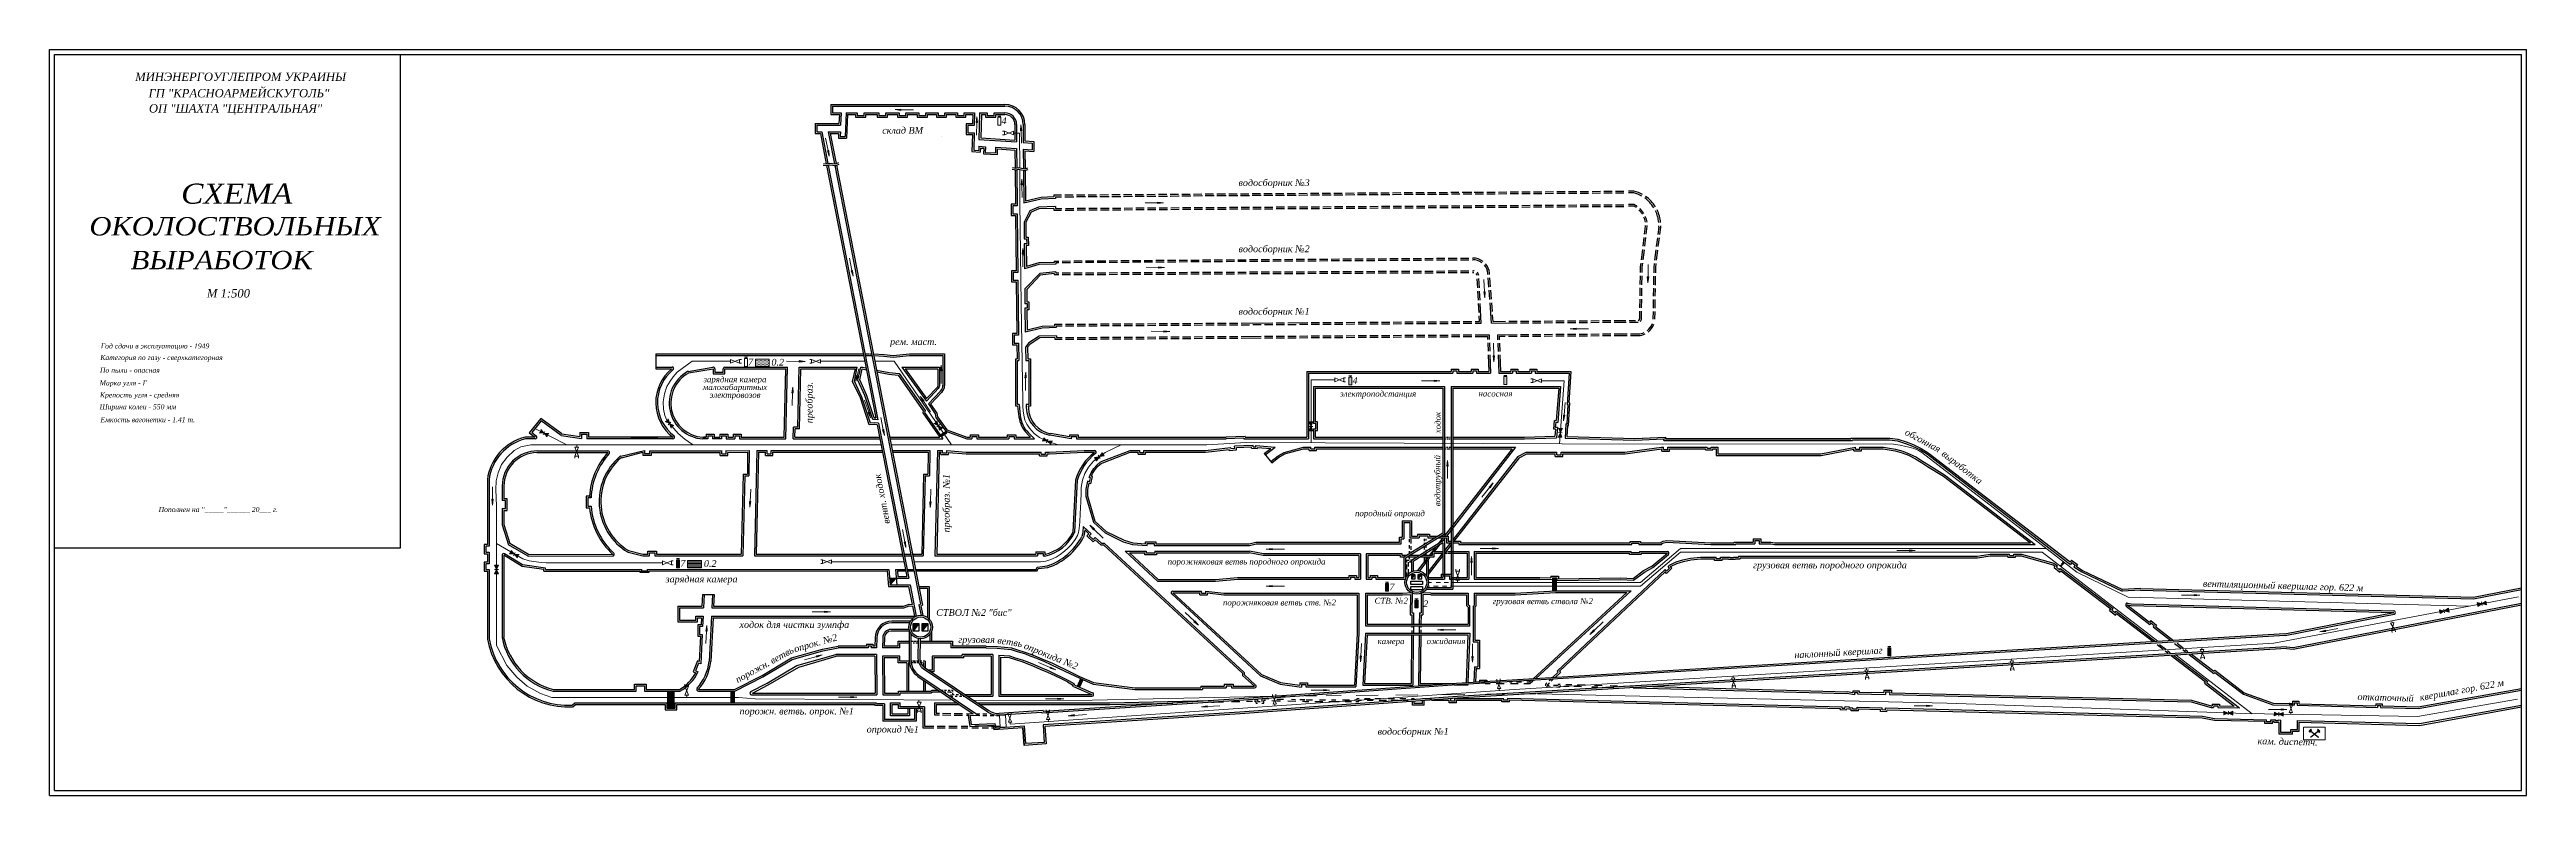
# Model space of a CAD drawing. Header units: millimetres. Extents: x -233 to 1249, y -32 to 414.
import ezdxf

# ---------------------------------------------------------------- set-up
doc = ezdxf.new("R2010")
doc.units = ezdxf.units.MM
for name, color, linetype, lineweight in [('Перемычки', 1, 'Continuous', 20), ('ПОТ', 1, 'Continuous', 20), ('Струя', 1, 'Continuous', 20)]:
    doc.layers.add(name, color=color, linetype=linetype, lineweight=lineweight)
doc.styles.get("Standard").update_dxf_attribs({"font": 'timesi.ttf'})

msp = doc.modelspace()

# ---------------------------------------------------------------- texts
for s, height, p in [('МИНЭНЕРГОУГЛЕПРОМ УКРАИНЫ', 5, (-182.1, 394.9)), ('ГП "КРАСНОАРМЕЙСКУГОЛЬ"', 5, (-174.1, 385.1)), ('ОП "ШАХТА "ЦЕНТРАЛЬНАЯ"', 5, (-173.9, 376)), ('склад ВМ', 4, (264.9, 363.4)), ('водосборник №3', 4, (478.1, 332.1)), ('водосборник №2', 4, (478.1, 292.5)), ('М 1:500', 5, (-139.2, 265.4)), ('водосборник №1', 4, (478.1, 255.1)), ('Год сдачи в эксплуатацию - 1949', 3, (-202.7, 234.9)), ('рем. маст.', 4, (269.6, 237)), ('По пыли - опасная', 3, (-203.2, 220.4)), ('Категория по газу - сверхкатегорная', 3, (-203, 228)), ('Марка угля - Г', 3, (-203.4, 212.8)), ('Крепость угля - средняя', 3, (-203.2, 205.6)), ('электроподстанция', 3.5, (538.7, 206.1)), ('насосная', 3.5, (621.7, 206.2)), ('Ширина колеи - 550 мм', 3, (-203.4, 198.5)), ('Емкость вагонетки - 1.41 т.', 3, (-202.9, 190.8)), ('Пополнен на "_____"______ 20___ г.', 3, (-168.1, 137.1)), ('породный опрокид', 3.5, (547.8, 134.6)), ('порожняковая ветвь породного опрокида', 3.5, (435.7, 105.7)), ('грузовая ветвь породного опрокида', 4, (786, 103.4)), ('зарядная камера', 4, (135.3, 95)), ('СТВОЛ №2 "бис"', 4, (297.2, 75)), ('порожняковая ветвь ств. №2', 3.5, (468.8, 81.2)), ('СТВ. №2', 3.5, (559.5, 82.3)), ('грузовая ветвь ствола №2', 3.5, (630.2, 82)), ('ходок для чистки зумпфа', 4, (179.5, 67.8)), ('грузовая', 4, (310.4, 58.8)), ('камера          ожидания', 3.5, (561.3, 58.1)), ('порожн. ветвь. опрок. №1', 4, (179.5, 16)), ('опрокид №1', 4, (255.6, 5.2)), ('водосборник №1', 4, (561.3, 3.9))]:
    msp.add_text(s, height=height).set_placement(p)
at = {"width": 1.1}
for s, height, p in [('СХЕМА', 12, (-154.6, 321.5)), ('ОКОЛОСТВОЛЬНЫХ', 11, (-209.5, 302.5)), ('ВЫРАБОТОК', 11, (-184.8, 282.3))]:
    msp.add_text(s, height=height, dxfattribs=at).set_placement(p)
for s, height, rotation, p in [('преобраз.', 4, 90, (223.2, 190.2)), ('ходок', 3.5, 90, (599.1, 184.2)), ('обгонная', 4, 331.7199, (876.4, 183.6)), ('водотрубный', 3.5, 90, (598.8, 140.6)), ('выработка', 4, 322.0938, (898.4, 171.2)), ('вент. ходок', 4, 100.9605, (269.6, 130.4)), ('преобраз. №1', 4, 90, (305.2, 124.9)), ('вентиляционный квершлаг гор. 622 м', 4, 358.3761, (1055.1, 92.4)), ('опрок. №2', 4, 15.6826, (212.7, 53.2)), ('ветвь', 4, 351.0993, (333.6, 58.6)), ('порожн. ветвь', 4, 28.732, (178.4, 34.7)), ('опрокида №2', 4, 337.8989, (349.3, 55.6)), ('наклонный квершлаг', 4, 3.1714, (810.8, 49.6)), ('квершлаг гор. 622 м', 4, 10.3104, (1185.2, 24.1)), ('откаточный', 4, 358.3761, (1147.6, 24.7)), ('кам. диспетч.', 4, 358.7257, (1087.8, -1.8))]:
    msp.add_text(s, height=height, rotation=rotation).set_placement(p)
at = {"insert": (176.8, 218.2), "char_height": 3.5, "width": 45.942, "attachment_point": 2, "line_spacing_factor": 0.8}
msp.add_mtext('{\\fTimes New Roman|b0|i1|c204|p18;зарядная камера\\Pмалогабаритных\\Pэлектровозов}', dxfattribs=at)
at = {"layer": 'ПОТ'}
for s, p in [('4', (336.3, 369.1)), ('7', (184.7, 224.9)), ('0.2', (198.6, 224.7)), ('4', (546.3, 213.7)), ('7', (144.1, 104.4)), ('0.2', (158.2, 104.3)), ('7', (568.4, 90.3)), ('2', (588.6, 80.2))]:
    msp.add_text(s, height=4, dxfattribs=at).set_placement(p)

# ---------------------------------------------------------------- hatches: boundary and pattern name
for color, points in [(3, [(99.5, 169.7), (98.8, 170.4, 0.018947), (96.8, 167.7), (98.3, 168.1, -0.012167)]), (3, [(125.2, 101.9), (120, 101.9), (120, 100.9), (125.2, 100.9)]), (256, [(273.3, 97.5), (269.3, 97.5), (269.6, 93.5)]), (256, [(581.5, 97.2), (583.8, 99.5), (581.5, 99.5)]), (256, [(585.4, 97.2), (587.7, 99.5), (585.4, 99.5)]), (256, [(283.5, 70.4), (283.5, 65.9), (286.9, 70.4)]), (256, [(288.8, 70.4), (288.8, 65.9), (292.1, 70.4)])]:
    msp.add_hatch(color=color).paths.add_polyline_path(points)
at = {"layer": 'Перемычки'}
for points in [[(301.5, 184.3), (299.8, 183.3), (300.4, 182.3), (302.1, 183.4)], [(302.9, 185.2), (301.5, 184.3), (302.1, 183.4), (303.5, 184.3)], [(174.3, 23.2), (176.6, 23.2), (176.6, 29.9), (174.3, 29.9)], [(385.1, 36.8), (383.6, 37.5), (381.5, 33), (383.1, 32.3)], [(136.4, 20.2), (140.5, 20.2), (140.5, 29.6), (136.4, 29.6)]]:
    msp.add_hatch(color=1, dxfattribs=at).paths.add_polyline_path(points)
h = msp.add_hatch(color=256, dxfattribs=at)
h.paths.add_polyline_path([(668.4, 97.7), (666, 97.7), (666, 95), (668.4, 95)])
h.paths.add_polyline_path([(668.4, 95), (666, 95), (666, 92.7), (668.4, 92.7)])
h.paths.add_polyline_path([(668.4, 92.7), (666, 92.7), (666, 90.1), (668.4, 90.1)])
at = {"layer": 'ПОТ'}
h = msp.add_hatch(dxfattribs=at)
h.set_pattern_fill('DOTS', color=256, scale=0.5, style=0)
h.set_pattern_definition([(0, (40.6787, 120.5177), (0.396875, 0.79375), [0, -0.79375])])
h.paths.add_polyline_path([(197.3, 228.6), (189, 228.6), (189, 224.2), (197.3, 224.2)])
h = msp.add_hatch(color=256, dxfattribs=at)
h.paths.add_polyline_path([(545.9, 217.8), (544.1, 217.8), (544.1, 213.1), (545.9, 213.1)])
h.paths.add_polyline_path([(638.6, 218.1), (636.8, 218.1), (636.8, 213.4), (638.6, 213.4)])
h = msp.add_hatch(color=256, dxfattribs=at)
h.paths.add_polyline_path([(137.7, 190.1), (135.9, 192.1), (135.1, 191.3)])
h.paths.add_polyline_path([(137.7, 190.1), (136.8, 192.8), (135.9, 192.1)])
h = msp.add_hatch(color=256, dxfattribs=at)
h.paths.add_polyline_path([(62.6, 184.2), (60.2, 185.4), (59.7, 184.4)])
h.paths.add_polyline_path([(62.6, 184.2), (60.7, 186.4), (60.2, 185.4)])
h = msp.add_hatch(color=256, dxfattribs=at)
h.paths.add_polyline_path([(64.9, 183), (65.4, 184), (62.6, 184.2)])
h.paths.add_polyline_path([(64.4, 182), (64.9, 183), (62.6, 184.2)])
h = msp.add_hatch(color=256, dxfattribs=at)
h.paths.add_polyline_path([(139.4, 188.1), (140.3, 188.8), (137.7, 190.1)])
h.paths.add_polyline_path([(138.6, 187.3), (139.4, 188.1), (137.7, 190.1)])
h = msp.add_hatch(color=256, dxfattribs=at)
h.paths.add_polyline_path([(298.4, 188.8), (296.7, 190.9), (295.8, 190.1)])
h.paths.add_polyline_path([(298.4, 188.8), (297.6, 191.6), (296.7, 190.9)])
h = msp.add_hatch(color=256, dxfattribs=at)
h.paths.add_polyline_path([(300.1, 186.8), (301, 187.5), (298.4, 188.8)])
h.paths.add_polyline_path([(299.2, 186), (300.1, 186.8), (298.4, 188.8)])
h = msp.add_hatch(color=256, dxfattribs=at)
h.paths.add_polyline_path([(363.6, 179.5), (361.1, 180.5), (360.7, 179.4)])
h.paths.add_polyline_path([(363.6, 179.5), (361.5, 181.5), (361.1, 180.5)])
h = msp.add_hatch(color=256, dxfattribs=at)
h.paths.add_polyline_path([(366.1, 178.6), (366.5, 179.7), (363.6, 179.5)])
h.paths.add_polyline_path([(365.7, 177.6), (366.1, 178.6), (363.6, 179.5)])
h = msp.add_hatch(color=256, dxfattribs=at)
h.paths.add_polyline_path([(521.5, 191), (520.3, 191), (521.5, 188.3)])
h.paths.add_polyline_path([(522.6, 191), (521.5, 191), (521.5, 188.3)])
h = msp.add_hatch(color=256, dxfattribs=at)
h.paths.add_polyline_path([(521.5, 188.3), (521.5, 185.6), (522.6, 185.6)])
h.paths.add_polyline_path([(521.5, 188.3), (520.3, 185.6), (521.5, 185.6)])
h = msp.add_hatch(color=256, dxfattribs=at)
h.paths.add_polyline_path([(670.6, 184.5), (670.5, 181.9), (671.6, 181.8)])
h.paths.add_polyline_path([(670.6, 184.5), (669.3, 181.9), (670.5, 181.9)])
h = msp.add_hatch(color=256, dxfattribs=at)
h.paths.add_polyline_path([(670.8, 187.2), (669.7, 187.2), (670.6, 184.5)])
h.paths.add_polyline_path([(671.9, 187.1), (670.8, 187.2), (670.6, 184.5)])
h = msp.add_hatch(color=256, dxfattribs=at)
h.paths.add_polyline_path([(394.8, 170.1), (392.6, 168.7), (393.1, 167.8)])
h.paths.add_polyline_path([(394.8, 170.1), (392, 169.7), (392.6, 168.7)])
h = msp.add_hatch(color=256, dxfattribs=at)
h.paths.add_polyline_path([(397.1, 171.5), (396.5, 172.5), (394.8, 170.1)])
h.paths.add_polyline_path([(397.7, 170.6), (397.1, 171.5), (394.8, 170.1)])
h = msp.add_hatch(color=256, dxfattribs=at)
h.paths.add_polyline_path([(34.1, 105.4), (32.9, 105.4), (34.1, 102.7)])
h.paths.add_polyline_path([(35.2, 105.4), (34.1, 105.4), (34.1, 102.7)])
h = msp.add_hatch(color=256, dxfattribs=at)
h.paths.add_polyline_path([(44.8, 111.9), (42.4, 113.1), (41.9, 112.1)])
h.paths.add_polyline_path([(44.8, 111.9), (42.9, 114.1), (42.4, 113.1)])
h = msp.add_hatch(color=256, dxfattribs=at)
h.paths.add_polyline_path([(47.2, 110.7), (47.7, 111.7), (44.8, 111.9)])
h.paths.add_polyline_path([(46.7, 109.7), (47.2, 110.7), (44.8, 111.9)])
for color, points in [(1, [(143.6, 108.4), (141.8, 108.4), (141.8, 103.7), (143.6, 103.7)]), (256, [(567.9, 94.4), (566.1, 94.4), (566.1, 89.7), (567.9, 89.7)]), (256, [(585.5, 84.4), (583.6, 84.4), (583.6, 79.7), (585.5, 79.7)]), (256, [(868.4, 55.8), (866.6, 55.8), (866.6, 51.1), (868.4, 51.1)])]:
    msp.add_hatch(color=color, dxfattribs=at).paths.add_polyline_path(points)
h = msp.add_hatch(dxfattribs=at)
h.set_pattern_fill('DOTS', color=256, scale=0.5, style=0)
h.paths.add_polyline_path([(156.7, 108.1), (148.3, 108.1), (148.3, 103.7), (156.7, 103.7)])
h = msp.add_hatch(color=256, dxfattribs=at)
h.paths.add_polyline_path([(971, 105.9), (970, 104.7), (970.5, 104.3)])
h.paths.add_polyline_path([(971, 105.9), (969.5, 105.1), (970, 104.7)])
h = msp.add_hatch(color=256, dxfattribs=at)
h.paths.add_polyline_path([(971.9, 107), (971.4, 107.4), (971, 105.9)])
h.paths.add_polyline_path([(972.4, 106.6), (971.9, 107), (971, 105.9)])
h = msp.add_hatch(color=256, dxfattribs=at)
h.paths.add_polyline_path([(34.1, 102.7), (34.1, 100.1), (35.2, 100.1)])
h.paths.add_polyline_path([(34.1, 102.7), (32.9, 100.1), (34.1, 100.1)])
h = msp.add_hatch(color=256, dxfattribs=at)
h.paths.add_polyline_path([(1199.6, 77.9), (1197, 77.5), (1197.2, 76.4)])
h.paths.add_polyline_path([(1199.6, 77.9), (1196.8, 78.6), (1197, 77.5)])
h = msp.add_hatch(color=256, dxfattribs=at)
h.paths.add_polyline_path([(1202.2, 78.4), (1202.1, 79.5), (1199.6, 77.9)])
h.paths.add_polyline_path([(1202.4, 77.2), (1202.2, 78.4), (1199.6, 77.9)])
h = msp.add_hatch(color=256, dxfattribs=at)
h.paths.add_polyline_path([(1222.1, 82.2), (1219.4, 81.7), (1219.6, 80.6)])
h.paths.add_polyline_path([(1222.1, 82.2), (1219.2, 82.9), (1219.4, 81.7)])
h = msp.add_hatch(color=256, dxfattribs=at)
h.paths.add_polyline_path([(1224.7, 82.6), (1224.5, 83.7), (1222.1, 82.2)])
h.paths.add_polyline_path([(1224.9, 81.5), (1224.7, 82.6), (1222.1, 82.2)])
h = msp.add_hatch(color=256, dxfattribs=at)
h.paths.add_polyline_path([(1070.3, 16.8), (1067.7, 16.9), (1067.7, 15.8)])
h.paths.add_polyline_path([(1070.3, 16.8), (1067.7, 18), (1067.7, 16.9)])
h = msp.add_hatch(color=256, dxfattribs=at)
h.paths.add_polyline_path([(1073, 16.8), (1073, 17.9), (1070.3, 16.8)])
h.paths.add_polyline_path([(1073, 15.6), (1073, 16.8), (1070.3, 16.8)])
h = msp.add_hatch(color=256, dxfattribs=at)
h.paths.add_polyline_path([(1100.5, 16.2), (1097.9, 16.2), (1097.8, 15.1)])
h.paths.add_polyline_path([(1100.5, 16.2), (1097.9, 17.3), (1097.9, 16.2)])
h = msp.add_hatch(color=256, dxfattribs=at)
h.paths.add_polyline_path([(1103.2, 16.1), (1103.2, 17.2), (1100.5, 16.2)])
h.paths.add_polyline_path([(1103.2, 15), (1103.2, 16.1), (1100.5, 16.2)])
h = msp.add_hatch(color=256, dxfattribs=at)
h.paths.add_polyline_path([(1119.9, 7), (1119.7, 7.2), (1118.7, 6.1), (1118.7, 5.7)])
h.paths.add_polyline_path([(1120.2, 6.7), (1119.9, 7), (1118.7, 5.7), (1119.1, 5.4)])
h = msp.add_hatch(color=256, dxfattribs=at)
h.paths.add_polyline_path([(1119.7, 6.1), (1119.6, 6), (1121.8, 4.3), (1121.9, 4.3)])
h.paths.add_polyline_path([(1122.1, 4.3), (1121.9, 4.3), (1121.8, 4.3), (1121.9, 4.2)])
h.paths.add_polyline_path([(1124.4, 6.1), (1124.3, 6.2), (1121.9, 4.3), (1122.1, 4.3)])
h.paths.add_polyline_path([(1121.9, 4.2), (1121.8, 4.3), (1119.6, 2.5), (1119.7, 2.4)])
h.paths.add_polyline_path([(1122.1, 4.3), (1121.9, 4.2), (1124.3, 2.3), (1124.4, 2.4)])
h = msp.add_hatch(color=256, dxfattribs=at)
h.paths.add_polyline_path([(1124.1, 7), (1124.2, 7.1), (1125.2, 6), (1125.2, 5.7)])
h.paths.add_polyline_path([(1123.7, 6.6), (1124.1, 7), (1125.2, 5.7), (1124.8, 5.3)])
at = {"layer": 'Струя'}
for color, points in [(1, [(276.1, 377.3), (276.1, 378.1), (272.6, 377.8)]), (1, [(321.1, 370), (321.9, 370), (321.6, 373.5)]), (1, [(347.6, 365.1), (348.4, 365.2), (347.9, 368.6)]), (5, [(232.9, 353.4), (232.1, 353.2), (233.2, 349.9)]), (1, [(348.1, 332.7), (348.9, 332.7), (348.4, 336.2)]), (1, [(429.7, 322.5), (429.7, 321.7), (433.2, 322.1)]), (5, [(247.2, 281.6), (246.4, 281.4), (247.5, 278.1)]), (1, [(348.6, 291.3), (349.4, 291.3), (349, 294.8)]), (1, [(430.3, 283.8), (430.3, 283), (433.8, 283.4)]), (1, [(625.7, 268.7), (624.9, 268.7), (625.5, 265.2)]), (1, [(723.6, 277.7), (722.7, 277.7), (723.1, 274.2)]), (1, [(433.4, 245.5), (433.4, 244.7), (436.9, 245.1)]), (1, [(680.1, 246.3), (680.1, 247.1), (676.6, 246.7)]), (1, [(215.2, 227.7), (215.2, 226.8), (218.7, 227.2)]), (1, [(299.8, 221.5), (300.6, 221.5), (300.2, 225)]), (1, [(631.2, 230.5), (630.4, 230.5), (630.9, 227)]), (1, [(210.9, 208.3), (211.7, 208.3), (211.5, 211.8)]), (5, [(250.3, 218.5), (249.5, 218.7), (249.1, 215.3)]), (1, [(350.3, 217.3), (351.1, 217.3), (350.8, 220.7)]), (1, [(595.1, 216), (595.1, 215.2), (598.6, 215.6)]), (5, [(257.1, 196.9), (256.4, 196.6), (257.9, 193.5)]), (1, [(289.2, 203.1), (289.9, 203.5), (287.6, 206.2)]), (1, [(673.3, 195.1), (672.5, 195.1), (672.6, 191.6)]), (5, [(265.9, 186.4), (265.1, 186.2), (266.2, 182.9)]), (1, [(602.8, 164.6), (603.6, 164.6), (603.2, 168)]), (1, [(628, 152), (628.6, 151.5), (630.5, 154.5)]), (1, [(31.6, 141.2), (32, 144.7), (31.2, 144.7)]), (1, [(186.2, 143.3), (185.4, 143.4), (185.7, 139.9)]), (1, [(294.1, 143.1), (293.3, 143.2), (293.5, 139.7)]), (5, [(278.9, 119.3), (278.1, 119.1), (279.1, 115.8)]), (1, [(391.3, 126.5), (391.9, 127), (389.1, 129.2)]), (1, [(498.2, 114.5), (498.2, 115.3), (494.7, 114.9)]), (1, [(617, 106.9), (617.9, 106.9), (617.5, 110.4)]), (1, [(630.1, 115.7), (630.1, 114.9), (633.6, 115.3)]), (1, [(879.5, 114.5), (879.5, 113.7), (883, 114)]), (1, [(498.2, 92.3), (498.2, 93.2), (494.7, 92.8)]), (1, [(230.4, 77.7), (230.4, 76.9), (233.9, 77.3)]), (1, [(1049.9, 87.8), (1049.9, 87), (1053.4, 87.4)]), (1, [(159.4, 65.9), (160.2, 65.8), (160, 69.3)]), (1, [(452, 72.1), (451.4, 71.5), (454.2, 69.5)]), (1, [(600.6, 66.3), (600.6, 67.1), (597.1, 66.7)]), (1, [(691.1, 66), (690.6, 66.6), (688.3, 63.9)]), (1, [(1128.6, 65.7), (1128.4, 66.5), (1125.1, 65.5)]), (1, [(225.5, 51.1), (225.8, 50.3), (229, 51.7)]), (1, [(551.7, 50.9), (550.8, 51), (551.1, 47.5)]), (1, [(618.5, 50.7), (617.7, 50.7), (618.1, 47.2)]), (1, [(365.6, 44.4), (365.3, 43.7), (368.7, 42.7)]), (1, [(529.1, 31), (529.1, 30.2), (532.6, 30.5)]), (1, [(246.2, 26.8), (246.2, 26), (249.7, 26.4)]), (1, [(370, 25.8), (370, 25), (373.5, 25.4)]), (1, [(379.7, 15), (379.7, 15.9), (376.2, 15.2)]), (1, [(459.4, 20.4), (459.4, 21.2), (455.9, 20.5)]), (1, [(889.8, 21.5), (889.8, 20.7), (893.3, 21.1)]), (1, [(1101.9, 19.4), (1101.9, 18.5), (1105.4, 18.9)])]:
    msp.add_hatch(color=color, dxfattribs=at).paths.add_polyline_path(points)

# ---------------------------------------------------------------- linework, layer by layer
at = {"lineweight": 30}
for p, q in [((-233.4, 413.7), (1248.7, 413.7)), ((-233.4, -32.4), (-233.4, 413.7)), ((1248.7, -32.4), (1248.7, 413.7)), ((-233.4, -32.4), (1248.7, -32.4))]:
    msp.add_line(p, q, dxfattribs=at)
for p, q in [((-230.4, 410.7), (1245.7, 410.7)), ((-230.4, -29.4), (-230.4, 410.7)), ((-23.4, 115.7), (-23.4, 410.7)), ((1245.7, -29.4), (1245.7, 410.7)), ((234.2, 380.8), (234.1, 374.8)), ((234.1, 374.8), (239.3, 374.8)), ((234.2, 380.8), (338.3, 380.8)), ((235.2, 379.8), (235.1, 375.8)), ((235.1, 375.8), (240.3, 375.8)), ((235.1, 375.8), (240.3, 375.8)), ((235.2, 379.8), (338.3, 379.8)), ((239.3, 374.8), (239, 369.4)), ((240.3, 375.8), (240, 368.4)), ((243.3, 375.8), (242.7, 361.6)), ((243.3, 375.8), (249.9, 375.8)), ((243.3, 375.8), (249.9, 375.8)), ((244.2, 374.8), (243.6, 360.6)), ((244.2, 374.8), (248.9, 374.8)), ((248.9, 374.8), (248.9, 373.2)), ((248.9, 373.2), (255, 373.2)), ((249.9, 375.8), (249.9, 374.2)), ((249.9, 374.2), (254, 374.2)), ((254, 374.2), (254, 375.8)), ((254, 375.8), (262.9, 375.8)), ((254, 375.8), (262.9, 375.8)), ((255, 373.2), (255, 374.8)), ((255, 374.8), (261.9, 374.8)), ((261.9, 374.8), (261.9, 373.2)), ((261.9, 373.2), (268, 373.2)), ((262.9, 375.8), (262.9, 374.2)), ((262.9, 374.2), (267, 374.2)), ((267, 374.2), (267, 375.8)), ((267, 375.8), (275, 375.8)), ((267, 375.8), (275, 375.8)), ((268, 373.2), (268, 374.8)), ((268, 374.8), (274, 374.8)), ((274, 374.8), (274, 373.2)), ((274, 373.2), (280.1, 373.2)), ((275, 375.8), (275, 374.2)), ((275, 374.2), (279.1, 374.2)), ((279.1, 374.2), (279.1, 375.8)), ((279.1, 375.8), (286.8, 375.8)), ((279.1, 375.8), (286.8, 375.8)), ((280.1, 373.2), (280.1, 374.8)), ((280.1, 374.8), (285.8, 374.8)), ((285.8, 374.8), (285.8, 373.2)), ((285.8, 373.2), (291.9, 373.2)), ((286.8, 375.8), (286.8, 374.2)), ((286.8, 374.2), (290.9, 374.2)), ((290.9, 374.2), (290.9, 375.8)), ((290.9, 375.8), (298.3, 375.8)), ((290.9, 375.8), (298.3, 375.8)), ((291.9, 373.2), (291.9, 374.8)), ((291.9, 374.8), (297.3, 374.8)), ((297.3, 374.8), (297.3, 373.2)), ((297.3, 373.2), (303.4, 373.2)), ((298.3, 375.8), (298.3, 374.2)), ((298.3, 374.2), (302.4, 374.2)), ((302.4, 374.2), (302.4, 375.8)), ((302.4, 375.8), (309.9, 375.8)), ((302.4, 375.8), (309.9, 375.8)), ((303.4, 373.2), (303.4, 374.8)), ((303.4, 374.8), (308.9, 374.8)), ((308.9, 374.8), (308.9, 373.2)), ((308.9, 373.2), (315, 373.2)), ((309.9, 375.8), (309.9, 374.2)), ((309.9, 374.2), (314, 374.2)), ((314, 374.2), (314, 375.8)), ((314, 375.8), (320.2, 375.8)), ((314, 375.8), (320.2, 375.8)), ((315, 373.2), (315, 374.8)), ((315, 374.8), (319.2, 374.8)), ((319.2, 374.8), (319, 369.2)), ((320.2, 375.8), (320, 368.2)), ((323.2, 375.8), (322.8, 359.9)), ((323.2, 375.8), (327.7, 375.8)), ((323.2, 375.8), (327.7, 375.8)), ((324.2, 374.8), (323.8, 360.8)), ((324.2, 374.8), (326.7, 374.8)), ((326.7, 374.8), (326.7, 373.2)), ((326.7, 373.2), (332.8, 373.2)), ((327.7, 375.8), (327.7, 374.2)), ((327.7, 374.2), (331.8, 374.2)), ((331.8, 374.2), (331.8, 375.8)), ((331.8, 375.8), (338.3, 375.8)), ((331.8, 375.8), (337.7, 375.8)), ((332.8, 373.2), (332.8, 374.8)), ((332.8, 374.8), (338.3, 374.8)), ((224.8, 369.4), (239, 369.4)), ((224.8, 369.4), (224.8, 363.4)), ((224.8, 363.4), (227.9, 363.4)), ((225.8, 368.4), (240, 368.4)), ((225.8, 368.4), (225.8, 364.4)), ((225.8, 364.4), (228.7, 364.4)), ((227.9, 363.4), (231.4, 345.3)), ((228.7, 364.4), (232.4, 345.5)), ((232.6, 364.4), (236.3, 345.4)), ((232.6, 364.4), (239.9, 364.4)), ((233.8, 363.4), (237.3, 345.5)), ((233.8, 363.4), (238.8, 363.4)), ((233.8, 363.4), (238.8, 363.4)), ((238.8, 363.4), (238.8, 360.6)), ((238.8, 360.6), (243.6, 360.6)), ((238.8, 360.6), (243.6, 360.6)), ((239.9, 364.4), (239.8, 361.6)), ((239.8, 361.6), (242.7, 361.6)), ((300.6, 361.8), (300.6, 361.8)), ((319, 369.2), (315.2, 369.2)), ((315.2, 369.2), (315.2, 362.9)), ((315.2, 362.9), (318.9, 362.9)), ((320, 368.2), (316.2, 368.2)), ((316.2, 368.2), (316.2, 363.9)), ((316.2, 363.9), (319.9, 363.9)), ((318.9, 362.9), (318.6, 352.7)), ((319.9, 363.9), (319.7, 353.6)), ((322.7, 355.9), (326.6, 355.6)), ((322.7, 355.9), (322.7, 353.4)), ((322.8, 359.9), (345.3, 358.4)), ((323.8, 360.8), (344.3, 359.4)), ((344.3, 368.8), (344.3, 359.4)), ((345.3, 368.8), (345.3, 358.4)), ((349.3, 368.8), (349.3, 358.1)), ((349.3, 358.1), (354.7, 357.7)), ((350.3, 368.8), (350.3, 359)), ((350.3, 359), (355.7, 358.7)), ((354.7, 357.7), (354.7, 353.7)), ((355.7, 358.7), (355.7, 352.7)), ((229.5, 344.6), (232, 344.3)), ((229.7, 345.6), (231.9, 345.3)), ((231.6, 344.3), (261, 193.5)), ((231.9, 345.3), (233.3, 345.8)), ((232, 344.3), (233.4, 344.8)), ((232.6, 344.5), (262.2, 192.3)), ((233.3, 345.8), (237, 345.3)), ((233.4, 344.8), (237.1, 344.3)), ((236.5, 344.4), (287.7, 81.9)), ((237, 345.3), (238.9, 346.1)), ((237.1, 344.3), (239.2, 345.1)), ((237.5, 344.5), (288.9, 81.3)), ((318.6, 352.7), (323.6, 352.4)), ((319.7, 353.6), (322.7, 353.4)), ((323.7, 354.8), (323.6, 352.4)), ((323.7, 354.8), (325.6, 354.7)), ((325.6, 354.7), (325.5, 351.3)), ((325.5, 351.3), (333.8, 351)), ((326.6, 355.6), (326.5, 352.2)), ((326.5, 352.2), (332.8, 352)), ((332.8, 352), (332.9, 355.4)), ((332.9, 355.4), (345.3, 354.5)), ((333.8, 351), (333.9, 354.3)), ((333.9, 354.3), (344.3, 353.5)), ((342.6, 342.2), (345, 341.7)), ((342.8, 343.1), (344.9, 342.7)), ((344.3, 353.5), (344.4, 342.8)), ((344.9, 342.7), (346.4, 343.2)), ((345, 341.7), (346.4, 342.1)), ((345.3, 354.5), (345.4, 342.9)), ((346.4, 343.2), (350.1, 342.4)), ((346.4, 342.1), (350.1, 341.4)), ((349.3, 354.1), (349.4, 342.5)), ((349.3, 354.1), (354.7, 353.7)), ((349.4, 341.5), (349.7, 321.8)), ((350.1, 342.4), (352, 343)), ((350.1, 341.4), (352.3, 342)), ((350.3, 353.1), (355.7, 352.7)), ((350.3, 353.1), (350.4, 342.5)), ((350.5, 341.5), (350.7, 323.1)), ((367.5, 326.7), (367.5, 325.6)), ((367.5, 326.7), (372.2, 326.7)), ((374.2, 326.7), (379.2, 326.7)), ((381.2, 326.7), (386.2, 326.8)), ((388.2, 326.8), (393.2, 326.8)), ((395.2, 326.8), (400.2, 326.9)), ((402.2, 326.9), (407.2, 326.9)), ((409.2, 326.9), (414.2, 327)), ((416.2, 327), (421.2, 327)), ((423.2, 327), (428.2, 327.1)), ((423.2, 326), (428.2, 326.1)), ((423.6, 326), (428.6, 326.1)), ((430.2, 327.1), (435.2, 327.1)), ((430.2, 326.1), (435.2, 326.1)), ((430.6, 326.1), (435.6, 326.1)), ((437.2, 327.1), (442.2, 327.2)), ((437.2, 326.1), (442.2, 326.2)), ((437.6, 326.1), (442.6, 326.2)), ((444.2, 327.2), (449.2, 327.2)), ((444.2, 326.2), (449.2, 326.2)), ((444.6, 326.2), (449.6, 326.2)), ((451.2, 327.2), (456.2, 327.3)), ((451.2, 326.2), (456.2, 326.3)), ((451.6, 326.2), (456.6, 326.3)), ((458.2, 327.3), (463.2, 327.3)), ((458.2, 326.3), (463.2, 326.3)), ((458.6, 326.3), (463.6, 326.3)), ((465.2, 327.3), (470.2, 327.3)), ((465.2, 326.3), (470.2, 326.3)), ((465.6, 326.3), (470.6, 326.3)), ((472.2, 327.4), (477.2, 327.4)), ((472.2, 326.4), (477.2, 326.4)), ((472.6, 326.4), (477.6, 326.4)), ((479.2, 327.4), (484.2, 327.4)), ((479.2, 326.4), (484.2, 326.4)), ((479.6, 326.4), (484.6, 326.4)), ((486.2, 327.5), (491.2, 327.5)), ((486.2, 326.5), (491.2, 326.5)), ((486.6, 326.5), (491.6, 326.5)), ((493.2, 327.5), (498.2, 327.5)), ((493.2, 326.5), (498.2, 326.5)), ((493.6, 326.5), (498.6, 326.5)), ((500.2, 327.5), (505.2, 327.6)), ((500.2, 326.5), (505.2, 326.6)), ((500.6, 326.6), (505.6, 326.6)), ((507.2, 327.6), (512.2, 327.6)), ((507.2, 326.6), (512.2, 326.6)), ((507.6, 326.6), (512.6, 326.6)), ((514.2, 327.6), (519.2, 327.7)), ((514.2, 326.6), (519.2, 326.7)), ((514.6, 326.6), (519.6, 326.7)), ((521.2, 327.7), (526.2, 327.7)), ((521.2, 326.7), (526.2, 326.7)), ((521.6, 326.7), (526.6, 326.7)), ((528.2, 327.7), (533.2, 327.8)), ((528.2, 326.7), (533.2, 326.8)), ((528.6, 326.7), (533.6, 326.8)), ((535.2, 327.8), (540.2, 327.8)), ((535.2, 326.8), (540.2, 326.8)), ((535.6, 326.8), (540.6, 326.8)), ((542.2, 327.8), (547.2, 327.9)), ((542.2, 326.8), (547.2, 326.9)), ((542.6, 326.8), (547.6, 326.9)), ((549.2, 327.9), (554.2, 327.9)), ((549.2, 326.9), (554.2, 326.9)), ((549.6, 326.9), (554.6, 326.9)), ((556.2, 327.9), (561.2, 328)), ((556.2, 326.9), (561.2, 327)), ((556.6, 326.9), (561.6, 327)), ((563.2, 328), (568.2, 328)), ((563.2, 327), (568.2, 327)), ((563.6, 327), (568.6, 327)), ((570.2, 328), (575.2, 328.1)), ((570.2, 327), (575.2, 327.1)), ((570.6, 327), (575.6, 327.1)), ((577.2, 328.1), (582.2, 328.1)), ((577.2, 327.1), (582.2, 327.1)), ((577.6, 327.1), (582.6, 327.1)), ((584.2, 328.1), (589.2, 328.1)), ((584.2, 327.1), (589.2, 327.1)), ((584.6, 327.1), (589.6, 327.1)), ((591.2, 328.2), (596.2, 328.2)), ((591.2, 327.2), (596.2, 327.2)), ((591.6, 327.2), (596.6, 327.2)), ((598.2, 328.2), (603.2, 328.2)), ((598.2, 327.2), (603.2, 327.2)), ((598.6, 327.2), (603.6, 327.2)), ((605.2, 328.3), (610, 328.3)), ((605.6, 327.3), (610.6, 327.3)), ((611.9, 328.3), (617.6, 328.3)), ((612.6, 327.3), (617.6, 327.3)), ((619.1, 328.3), (619.5, 328.3)), ((619.5, 328.3), (624.6, 328.4)), ((619.6, 327.4), (624.6, 327.4)), ((626.6, 328.4), (631.6, 328.4)), ((626.6, 327.4), (631.6, 327.4)), ((633.6, 328.4), (638.6, 328.5)), ((633.6, 327.4), (638.6, 327.5)), ((640.6, 328.5), (645.6, 328.5)), ((640.6, 327.5), (645.6, 327.5)), ((647.6, 328.5), (652.6, 328.6)), ((647.6, 327.5), (652.6, 327.6)), ((654.6, 328.6), (659.6, 328.6)), ((654.6, 327.6), (659.6, 327.6)), ((661.6, 328.6), (666.6, 328.7)), ((661.6, 327.6), (666.6, 327.7)), ((668.6, 328.7), (673.6, 328.7)), ((668.6, 327.7), (673.6, 327.7)), ((675.6, 328.7), (680.6, 328.8)), ((675.6, 327.7), (680.6, 327.8)), ((682.6, 328.8), (687.6, 328.8)), ((682.6, 327.8), (687.6, 327.8)), ((689.6, 328.8), (694.6, 328.9)), ((689.6, 327.8), (694.6, 327.9)), ((696.6, 328.9), (701.6, 328.9)), ((696.6, 327.9), (701.6, 327.9)), ((703.6, 328.9), (708.6, 328.9)), ((703.6, 327.9), (708.6, 327.9)), ((714.7, 329), (711.4, 329)), ((714.7, 328), (711.4, 328)), ((360.1, 324.3), (349.7, 321.8)), ((353.3, 317.2), (349.8, 310.5)), ((360, 325.3), (350.7, 323.1)), ((354, 316.4), (350.9, 310.4)), ((358.5, 319.5), (353.3, 317.2)), ((358.7, 318.5), (354, 316.4)), ((368.5, 319.8), (358.5, 319.5)), ((367.6, 318.7), (358.7, 318.5)), ((367.5, 325.6), (360, 325.3)), ((368.5, 324.6), (360.1, 324.3)), ((367.6, 318.7), (367.6, 317.7)), ((367.6, 317.7), (372.2, 317.7)), ((368.5, 325.7), (368.5, 324.6)), ((368.5, 325.7), (372.2, 325.7)), ((368.5, 319.8), (368.6, 318.7)), ((368.6, 318.7), (372.3, 318.7)), ((374.2, 325.7), (379.2, 325.7)), ((374.3, 317.7), (379.6, 317.7)), ((374.6, 325.7), (379.6, 325.7)), ((374.6, 318.7), (379.6, 318.7)), ((381.2, 325.7), (386.2, 325.8)), ((381.6, 325.8), (386.6, 325.8)), ((381.6, 318.8), (386.6, 318.8)), ((381.6, 317.8), (386.6, 317.8)), ((388.2, 325.8), (393.2, 325.8)), ((388.6, 325.8), (393.6, 325.8)), ((388.6, 318.8), (393.6, 318.8)), ((388.6, 317.8), (393.6, 317.8)), ((395.2, 325.8), (400.2, 325.9)), ((395.6, 325.8), (400.6, 325.9)), ((395.6, 318.8), (400.6, 318.9)), ((395.6, 317.8), (400.6, 317.9)), ((402.2, 325.9), (407.2, 325.9)), ((402.6, 325.9), (407.6, 325.9)), ((402.6, 318.9), (407.6, 318.9)), ((402.6, 317.9), (407.6, 317.9)), ((409.2, 325.9), (414.2, 326)), ((409.6, 325.9), (414.6, 326)), ((409.6, 318.9), (414.6, 319)), ((409.6, 317.9), (414.6, 318)), ((416.2, 326), (421.2, 326)), ((416.6, 326), (421.6, 326)), ((416.6, 319), (421.6, 319)), ((416.6, 318), (421.6, 318)), ((423.6, 319), (428.6, 319.1)), ((423.6, 318), (428.6, 318.1)), ((430.6, 319.1), (435.6, 319.1)), ((430.6, 318.1), (435.6, 318.1)), ((437.6, 319.1), (442.6, 319.2)), ((437.6, 318.1), (442.6, 318.2)), ((444.6, 319.2), (449.6, 319.2)), ((444.6, 318.2), (449.6, 318.2)), ((451.6, 319.2), (456.6, 319.3)), ((451.6, 318.2), (456.6, 318.3)), ((458.6, 319.3), (463.6, 319.3)), ((458.6, 318.3), (463.6, 318.3)), ((465.6, 319.3), (470.6, 319.3)), ((465.6, 318.3), (470.6, 318.3)), ((472.6, 319.4), (477.6, 319.4)), ((472.6, 318.4), (477.6, 318.4)), ((479.6, 319.4), (484.6, 319.4)), ((479.6, 318.4), (484.6, 318.4)), ((486.6, 319.5), (491.6, 319.5)), ((486.6, 318.5), (491.6, 318.5)), ((493.6, 319.5), (498.6, 319.5)), ((493.6, 318.5), (498.6, 318.5)), ((500.6, 319.6), (505.6, 319.6)), ((500.6, 318.6), (505.6, 318.6)), ((507.6, 319.6), (512.6, 319.6)), ((507.6, 318.6), (512.6, 318.6)), ((514.6, 319.6), (519.6, 319.7)), ((514.6, 318.6), (519.6, 318.7)), ((521.6, 319.7), (526.6, 319.7)), ((521.6, 318.7), (526.6, 318.7)), ((528.6, 319.7), (533.6, 319.8)), ((528.6, 318.7), (533.6, 318.8)), ((535.6, 319.8), (540.6, 319.8)), ((535.6, 318.8), (540.6, 318.8)), ((542.6, 319.8), (547.6, 319.9)), ((542.6, 318.8), (547.6, 318.9)), ((549.6, 319.9), (554.6, 319.9)), ((549.6, 318.9), (554.6, 318.9)), ((556.6, 319.9), (561.6, 320)), ((556.6, 318.9), (561.6, 319)), ((563.6, 320), (568.6, 320)), ((563.6, 319), (568.6, 319)), ((570.6, 320), (575.6, 320.1)), ((570.6, 319), (575.6, 319.1)), ((577.6, 320.1), (582.6, 320.1)), ((577.6, 319.1), (582.6, 319.1)), ((584.6, 320.1), (589.6, 320.1)), ((584.6, 319.1), (589.6, 319.1)), ((591.6, 320.2), (596.6, 320.2)), ((591.6, 319.2), (596.6, 319.2)), ((598.6, 320.2), (603.6, 320.2)), ((598.6, 319.2), (603.6, 319.2)), ((605.6, 320.3), (610.6, 320.3)), ((605.6, 319.3), (610.6, 319.3)), ((612.6, 320.3), (617.6, 320.3)), ((612.6, 319.3), (617.6, 319.3)), ((619.6, 320.4), (624.6, 320.4)), ((619.6, 319.4), (624.6, 319.4)), ((626.6, 320.4), (631.6, 320.4)), ((626.6, 319.4), (631.6, 319.4)), ((633.6, 320.4), (638.6, 320.5)), ((633.6, 319.4), (638.6, 319.5)), ((640.6, 320.5), (645.6, 320.5)), ((640.6, 319.5), (645.6, 319.5)), ((647.6, 320.5), (652.6, 320.6)), ((647.6, 319.5), (652.6, 319.6)), ((654.6, 320.6), (659.6, 320.6)), ((654.6, 319.6), (659.6, 319.6)), ((661.6, 320.6), (666.6, 320.7)), ((661.6, 319.6), (666.6, 319.7)), ((668.6, 320.7), (673.6, 320.7)), ((668.6, 319.7), (673.6, 319.7)), ((675.6, 320.7), (680.6, 320.8)), ((675.6, 319.7), (680.6, 319.8)), ((682.6, 320.8), (687.6, 320.8)), ((682.6, 319.8), (687.6, 319.8)), ((689.6, 320.8), (694.6, 320.9)), ((689.6, 319.8), (694.6, 319.9)), ((696.6, 320.9), (701.6, 320.9)), ((696.6, 319.9), (701.6, 319.9)), ((703.6, 320.9), (708.6, 320.9)), ((703.6, 319.9), (708.6, 319.9)), ((714.8, 321), (711.5, 321)), ((714.8, 320), (711.5, 320)), ((349.8, 310.5), (349.9, 300.5)), ((349.9, 297.5), (350.1, 282.6)), ((350.9, 310.4), (350.9, 301.5)), ((351, 296.5), (351.2, 283.9)), ((720.2, 296.1), (720.8, 301.3)), ((721.1, 303.3), (721.7, 308)), ((721.2, 296), (721.9, 301.3)), ((722.1, 303.3), (722.7, 308)), ((728.2, 295.9), (728.9, 301.1)), ((729.1, 303.1), (729.7, 307.5)), ((729.2, 295.8), (729.9, 301.1)), ((730.1, 303.1), (730.7, 307.4)), ((358.7, 285.2), (350.1, 282.6)), ((358.6, 286.2), (351.2, 283.9)), ((367.8, 286.3), (358.6, 286.2)), ((368.8, 285.4), (358.7, 285.2)), ((367.8, 287.2), (367.8, 286.3)), ((367.8, 287.2), (370.6, 287.2)), ((368.8, 286.3), (370.6, 286.4)), ((368.8, 286.3), (368.8, 285.4)), ((372.6, 287.2), (377.6, 287.3)), ((372.6, 286.4), (377.6, 286.4)), ((379.6, 287.3), (384.6, 287.3)), ((379.6, 286.4), (384.6, 286.5)), ((386.6, 287.3), (391.6, 287.4)), ((386.6, 286.5), (391.6, 286.5)), ((393.6, 287.4), (398.6, 287.4)), ((393.6, 286.5), (398.6, 286.5)), ((400.6, 287.4), (405.6, 287.5)), ((400.6, 286.6), (405.6, 286.6)), ((407.6, 287.5), (412.6, 287.5)), ((407.6, 286.6), (412.6, 286.6)), ((414.6, 287.5), (419.6, 287.6)), ((414.6, 286.7), (419.6, 286.7)), ((421.6, 287.6), (426.6, 287.6)), ((421.6, 286.7), (426.6, 286.7)), ((428.6, 287.7), (433.6, 287.7)), ((428.6, 286.8), (433.6, 286.8)), ((435.6, 287.7), (440.6, 287.7)), ((435.6, 286.8), (440.6, 286.8)), ((442.6, 287.8), (447.6, 287.8)), ((442.6, 286.8), (447.6, 286.9)), ((449.6, 287.8), (454.6, 287.8)), ((449.6, 286.9), (454.6, 286.9)), ((456.6, 287.9), (461.6, 287.9)), ((456.6, 286.9), (461.6, 287)), ((463.6, 287.9), (468.6, 287.9)), ((463.6, 287), (468.6, 287)), ((470.6, 288), (475.6, 288)), ((470.6, 287), (475.6, 287.1)), ((477.6, 288), (482.6, 288)), ((477.6, 287.1), (482.6, 287.1)), ((484.6, 288.1), (489.6, 288.1)), ((484.6, 287.1), (489.6, 287.2)), ((491.6, 288.1), (496.6, 288.2)), ((491.6, 287.2), (496.6, 287.2)), ((498.6, 288.2), (503.6, 288.2)), ((498.6, 287.2), (503.6, 287.3)), ((505.6, 288.2), (510.6, 288.3)), ((505.6, 287.3), (510.6, 287.3)), ((512.6, 288.3), (517.6, 288.3)), ((512.6, 287.3), (517.6, 287.4)), ((519.6, 288.3), (524.6, 288.4)), ((519.6, 287.4), (524.6, 287.4)), ((526.6, 288.4), (531.6, 288.4)), ((526.6, 287.4), (531.6, 287.5)), ((533.6, 288.4), (538.6, 288.5)), ((533.6, 287.5), (538.6, 287.5)), ((540.6, 288.5), (545.6, 288.5)), ((540.6, 287.5), (545.6, 287.6)), ((547.6, 288.5), (552.6, 288.6)), ((547.6, 287.6), (552.6, 287.6)), ((554.6, 288.6), (559.6, 288.6)), ((554.6, 287.6), (559.6, 287.6)), ((561.6, 288.6), (566.6, 288.7)), ((561.6, 287.7), (566.6, 287.7)), ((568.6, 288.7), (573.6, 288.7)), ((568.6, 287.7), (573.6, 287.7)), ((575.6, 288.7), (580.6, 288.8)), ((575.6, 287.8), (580.6, 287.8)), ((582.6, 288.8), (587.6, 288.8)), ((582.6, 287.8), (587.6, 287.8)), ((589.6, 288.8), (594.6, 288.9)), ((589.6, 287.9), (594.6, 287.9)), ((596.6, 288.9), (601.6, 288.9)), ((596.6, 287.9), (601.6, 287.9)), ((603.6, 288.9), (609, 289)), ((603.6, 287.9), (609, 288)), ((611, 289), (616, 289)), ((611, 288), (616, 288)), ((618, 289), (618.2, 289)), ((618, 288), (618.2, 288)), ((718.7, 283.8), (719, 285.9)), ((718.7, 280.3), (718.7, 283.8)), ((719.2, 287.9), (720, 294.1)), ((719.7, 283.7), (720, 285.9)), ((719.7, 280.3), (719.7, 283.7)), ((720.2, 287.9), (721, 294)), ((726.7, 283.4), (727, 285.7)), ((726.7, 280.1), (726.7, 283.4)), ((727.2, 287.7), (728, 293.9)), ((727.7, 283.3), (728, 285.7)), ((727.7, 280.1), (727.7, 283.3)), ((728.2, 287.7), (729, 293.8)), ((359.2, 279.7), (350.3, 270.6)), ((350.3, 270.6), (350.3, 261.8)), ((359.5, 278.7), (351.4, 270.2)), ((351.4, 270.2), (351.4, 262.8)), ((368.8, 280.8), (359.2, 279.7)), ((367.8, 279.8), (359.5, 278.7)), ((367.8, 279.8), (367.8, 279.1)), ((367.8, 279.1), (370.6, 279.1)), ((368.8, 280.8), (368.8, 280.1)), ((368.8, 280.1), (370.6, 280.1)), ((372.6, 280.1), (377.6, 280.1)), ((372.6, 279.1), (377.6, 279.1)), ((379.6, 280.1), (384.6, 280.1)), ((379.6, 279.1), (384.6, 279.2)), ((386.6, 280.2), (391.6, 280.2)), ((386.6, 279.2), (391.6, 279.2)), ((393.6, 280.2), (398.6, 280.2)), ((393.6, 279.2), (398.6, 279.2)), ((400.6, 280.2), (405.6, 280.3)), ((400.6, 279.2), (405.6, 279.3)), ((407.6, 280.3), (412.6, 280.3)), ((407.6, 279.3), (412.6, 279.3)), ((414.6, 280.3), (419.6, 280.3)), ((414.6, 279.3), (419.6, 279.3)), ((421.6, 280.3), (426.6, 280.4)), ((421.6, 279.3), (426.6, 279.4)), ((428.6, 280.4), (433.6, 280.4)), ((428.6, 279.4), (433.6, 279.4)), ((435.6, 280.4), (440.6, 280.4)), ((435.6, 279.4), (440.6, 279.4)), ((442.6, 280.4), (447.6, 280.5)), ((442.6, 279.5), (447.6, 279.5)), ((449.6, 280.5), (454.6, 280.5)), ((449.6, 279.5), (454.6, 279.5)), ((456.6, 280.5), (461.6, 280.5)), ((456.6, 279.5), (461.6, 279.6)), ((463.6, 280.6), (468.6, 280.6)), ((463.6, 279.6), (468.6, 279.6)), ((470.6, 280.6), (475.6, 280.6)), ((470.6, 279.6), (475.6, 279.6)), ((477.6, 280.6), (482.6, 280.6)), ((477.6, 279.6), (482.6, 279.7)), ((484.6, 280.7), (489.6, 280.7)), ((484.6, 279.7), (489.6, 279.7)), ((491.6, 280.7), (496.6, 280.7)), ((491.6, 279.7), (496.6, 279.7)), ((498.6, 280.7), (503.6, 280.8)), ((498.6, 279.7), (503.6, 279.8)), ((505.6, 280.8), (510.6, 280.8)), ((505.6, 279.8), (510.6, 279.8)), ((512.6, 280.8), (517.6, 280.8)), ((512.6, 279.8), (517.6, 279.8)), ((519.6, 280.8), (524.6, 280.9)), ((519.6, 279.9), (524.6, 279.9)), ((526.6, 280.9), (531.6, 280.9)), ((526.6, 279.9), (531.6, 279.9)), ((533.6, 280.9), (538.6, 280.9)), ((533.6, 279.9), (538.6, 280)), ((540.6, 281), (545.6, 281)), ((540.6, 280), (545.6, 280)), ((547.6, 281), (552.6, 281)), ((547.6, 280), (552.6, 280)), ((554.6, 281), (559.6, 281)), ((554.6, 280), (559.6, 280.1)), ((561.6, 281.1), (566.6, 281.1)), ((561.6, 280.1), (566.6, 280.1)), ((568.6, 281.1), (573.6, 281.1)), ((568.6, 280.1), (573.6, 280.1)), ((575.6, 281.1), (580.6, 281.2)), ((575.6, 280.1), (580.6, 280.2)), ((582.6, 281.2), (587.6, 281.2)), ((582.6, 280.2), (587.6, 280.2)), ((589.6, 281.2), (594.6, 281.2)), ((589.6, 280.2), (594.6, 280.2)), ((596.6, 281.2), (601.6, 281.3)), ((596.6, 280.3), (601.6, 280.3)), ((603.6, 281.3), (609, 281.3)), ((603.6, 280.3), (609, 280.3)), ((611, 281.3), (616, 281.3)), ((611, 280.3), (616, 280.4)), ((618, 281.4), (618.7, 281.4)), ((618, 280.4), (618.8, 280.4)), ((621.2, 271.2), (620.9, 276.6)), ((621.6, 263.8), (621.3, 269.2)), ((622.2, 271.2), (621.9, 276.7)), ((622.6, 263.8), (622.3, 269.2)), ((627.3, 279.1), (627.2, 280)), ((627.9, 271.6), (627.5, 277.1)), ((628.4, 264.2), (628, 269.7)), ((628.3, 279.1), (628.2, 280.1)), ((628.9, 271.7), (628.4, 277.2)), ((629.4, 264.3), (629, 269.7)), ((718.4, 266.3), (718.5, 271.1)), ((718.5, 273.1), (718.6, 278.3)), ((719.4, 266.3), (719.5, 271)), ((719.5, 273), (719.6, 278.3)), ((726.4, 266.1), (726.5, 270.9)), ((726.5, 272.9), (726.6, 278.1)), ((727.4, 266.1), (727.5, 270.8)), ((727.5, 272.8), (727.6, 278.1)), ((350.3, 259), (350.5, 244.6)), ((351.5, 258), (351.7, 245.9)), ((622, 256.5), (621.7, 261.8)), ((622.3, 251.1), (622.1, 254.5)), ((623.3, 250.1), (622.7, 261.8)), ((629.5, 250.1), (628.6, 262.3)), ((630, 257.1), (629.6, 262.3)), ((630.4, 251.1), (630.1, 255.1)), ((718.2, 252.7), (718.3, 257.3)), ((718.3, 259.3), (718.4, 264.3)), ((719.2, 252.7), (719.3, 257.3)), ((719.3, 259.3), (719.4, 264.3)), ((726.2, 252.6), (726.3, 257.1)), ((726.3, 259.1), (726.4, 264.1)), ((727.2, 252.5), (727.3, 257.1)), ((727.3, 259.1), (727.4, 264.1)), ((346.5, 238.1), (346.6, 227.8)), ((360.6, 247), (350.5, 244.6)), ((352.6, 238.2), (350.7, 235.7)), ((360.5, 248), (351.7, 245.9)), ((353.4, 237.5), (351.9, 235.6)), ((358.9, 242.2), (352.6, 238.2)), ((359.2, 241.2), (353.4, 237.5)), ((369.1, 242.5), (358.9, 242.2)), ((368.1, 241.4), (359.2, 241.2)), ((368, 248.3), (360.5, 248)), ((369, 247.4), (360.6, 247)), ((368, 249.4), (372.6, 249.4)), ((368, 249.4), (368, 248.3)), ((368.1, 241.4), (368.1, 240.4)), ((368.1, 240.4), (372.6, 240.4)), ((369, 248.4), (372.6, 248.4)), ((369, 248.4), (369, 247.4)), ((369.1, 242.5), (369.1, 241.4)), ((369.1, 241.4), (372.6, 241.4)), ((374.6, 249.4), (379.6, 249.4)), ((374.6, 248.4), (379.6, 248.4)), ((374.6, 241.4), (379.6, 241.4)), ((374.6, 240.4), (379.6, 240.4)), ((381.6, 249.5), (386.6, 249.5)), ((381.6, 248.5), (386.6, 248.5)), ((381.6, 241.5), (386.6, 241.5)), ((381.6, 240.5), (386.6, 240.5)), ((388.6, 249.5), (393.6, 249.5)), ((388.6, 248.5), (393.6, 248.5)), ((388.6, 241.5), (393.6, 241.5)), ((388.6, 240.5), (393.6, 240.5)), ((395.6, 249.6), (400.6, 249.6)), ((395.6, 248.6), (400.6, 248.6)), ((395.6, 241.6), (400.6, 241.6)), ((395.6, 240.6), (400.6, 240.6)), ((402.6, 249.6), (407.6, 249.6)), ((402.6, 248.6), (407.6, 248.6)), ((402.6, 241.6), (407.6, 241.6)), ((402.6, 240.6), (407.6, 240.6)), ((409.6, 249.6), (414.6, 249.7)), ((409.6, 248.6), (414.6, 248.7)), ((409.6, 241.6), (414.6, 241.7)), ((409.6, 240.6), (414.6, 240.7)), ((416.6, 249.7), (421.6, 249.7)), ((416.6, 248.7), (421.6, 248.7)), ((416.6, 241.7), (421.6, 241.7)), ((416.6, 240.7), (421.6, 240.7)), ((423.6, 249.7), (428.6, 249.8)), ((423.6, 248.7), (428.6, 248.8)), ((423.6, 241.7), (428.6, 241.8)), ((423.6, 240.7), (428.6, 240.8)), ((430.6, 249.8), (435.6, 249.8)), ((430.6, 248.8), (435.6, 248.8)), ((430.6, 241.8), (435.6, 241.8)), ((430.6, 240.8), (435.6, 240.8)), ((437.6, 249.8), (442.6, 249.9)), ((437.6, 248.8), (442.6, 248.9)), ((437.6, 241.8), (442.6, 241.9)), ((437.6, 240.8), (442.6, 240.9)), ((444.6, 249.9), (449.6, 249.9)), ((444.6, 248.9), (449.6, 248.9)), ((444.6, 248.9), (449.6, 248.9)), ((444.6, 241.9), (449.6, 241.9)), ((444.6, 240.9), (449.6, 240.9)), ((451.6, 249.9), (456.6, 250)), ((451.6, 248.9), (456.6, 249)), ((451.6, 248.9), (456.6, 249)), ((451.6, 241.9), (456.6, 242)), ((451.6, 240.9), (456.6, 241)), ((458.6, 250), (463.6, 250)), ((458.6, 249), (463.6, 249)), ((458.6, 249), (463.6, 249)), ((458.6, 242), (463.6, 242)), ((458.6, 241), (463.6, 241)), ((465.6, 250), (470.6, 250.1)), ((465.6, 249), (470.6, 249.1)), ((465.6, 249), (470.6, 249.1)), ((465.6, 242), (470.6, 242.1)), ((465.6, 241), (470.6, 241.1)), ((472.6, 250.1), (477.6, 250.1)), ((472.6, 249.1), (477.6, 249.1)), ((472.6, 249.1), (477.6, 249.1)), ((472.6, 242.1), (477.6, 242.1)), ((472.6, 241.1), (477.6, 241.1)), ((479.6, 250.1), (498.6, 250.2)), ((479.6, 249.1), (484.6, 249.1)), ((479.6, 242.1), (491.6, 242.2)), ((479.6, 241.1), (491.6, 241.2)), ((486.6, 249.2), (491.6, 249.2)), ((493.6, 249.2), (498.6, 249.2)), ((493.6, 242.2), (498.6, 242.2)), ((493.6, 241.2), (498.6, 241.2)), ((500.6, 250.3), (505.6, 250.3)), ((500.6, 249.3), (505.6, 249.3)), ((500.6, 242.3), (505.6, 242.3)), ((500.6, 241.3), (505.6, 241.3)), ((507.6, 250.3), (519.6, 250.4)), ((507.6, 249.3), (512.6, 249.3)), ((507.6, 242.3), (512.6, 242.3)), ((507.6, 241.3), (512.6, 241.3)), ((514.6, 249.4), (519.6, 249.4)), ((514.6, 242.3), (519.6, 242.4)), ((514.6, 241.3), (519.6, 241.4)), ((521.6, 250.4), (526.6, 250.4)), ((521.6, 249.4), (526.6, 249.4)), ((521.6, 242.4), (526.6, 242.4)), ((521.6, 241.4), (526.6, 241.4)), ((528.6, 250.4), (533.6, 250.5)), ((528.6, 249.4), (533.6, 249.5)), ((528.6, 242.4), (533.6, 242.5)), ((528.6, 241.4), (533.6, 241.5)), ((535.6, 250.5), (540.6, 250.5)), ((535.6, 249.5), (540.6, 249.5)), ((535.6, 242.5), (540.6, 242.5)), ((535.6, 241.5), (540.6, 241.5)), ((542.6, 250.5), (547.6, 250.6)), ((542.6, 249.5), (547.6, 249.6)), ((542.6, 242.5), (547.6, 242.6)), ((542.6, 241.5), (547.6, 241.6)), ((549.6, 250.6), (554.6, 250.6)), ((549.6, 249.6), (554.6, 249.6)), ((549.6, 242.6), (554.6, 242.6)), ((549.6, 241.6), (554.6, 241.6)), ((556.6, 250.6), (561.6, 250.7)), ((556.6, 249.6), (561.6, 249.7)), ((556.6, 242.6), (561.6, 242.7)), ((556.6, 241.6), (561.6, 241.7)), ((563.6, 250.7), (568.6, 250.7)), ((563.6, 249.7), (568.6, 249.7)), ((563.6, 242.7), (568.6, 242.7)), ((563.6, 241.7), (568.6, 241.7)), ((570.6, 250.7), (575.6, 250.8)), ((570.6, 249.7), (575.6, 249.8)), ((570.6, 242.7), (575.6, 242.8)), ((570.6, 241.7), (575.6, 241.8)), ((577.6, 250.8), (582.6, 250.8)), ((577.6, 249.8), (582.6, 249.8)), ((577.6, 242.8), (582.6, 242.8)), ((577.6, 241.8), (582.6, 241.8)), ((584.6, 250.8), (589.6, 250.9)), ((584.6, 249.8), (589.6, 249.9)), ((584.6, 242.8), (589.6, 242.9)), ((584.6, 241.8), (589.6, 241.9)), ((591.6, 250.9), (596.6, 250.9)), ((591.6, 249.9), (596.6, 249.9)), ((591.6, 242.9), (596.6, 242.9)), ((591.6, 241.9), (596.6, 241.9)), ((598.6, 250.9), (603.6, 250.9)), ((598.6, 249.9), (603.6, 249.9)), ((598.6, 242.9), (603.6, 242.9)), ((598.6, 241.9), (603.6, 241.9)), ((605.6, 251), (610.6, 251)), ((605.6, 250), (610.6, 250)), ((605.6, 243), (610.6, 243)), ((605.6, 242), (610.6, 242)), ((612.6, 251), (617.6, 251)), ((612.6, 250), (617.6, 250)), ((612.6, 243), (617.6, 243)), ((612.6, 242), (617.6, 242)), ((619.6, 251.1), (622.3, 251.1)), ((619.6, 250.1), (623.3, 250.1)), ((619.6, 243.1), (628, 243.1)), ((619.6, 242.1), (627.1, 242.1)), ((627.1, 242.1), (627.1, 240.2)), ((627.2, 238.2), (627.4, 233.2)), ((628, 243.1), (628.1, 240.2)), ((628.2, 238.2), (628.4, 233.2)), ((629.5, 250.1), (637.8, 250.2)), ((629.5, 250.1), (642.9, 250.2)), ((630.4, 251.1), (637.8, 251.2)), ((633, 243.1), (644.8, 243.2)), ((633, 243.1), (633.1, 240.1)), ((633.2, 238.1), (633.4, 233.1)), ((634.1, 242.2), (634.1, 240)), ((634.1, 242.2), (637.6, 242.2)), ((634.2, 238), (634.4, 233.1)), ((639.6, 242.2), (644.8, 242.2)), ((639.8, 251.2), (644.8, 251.2)), ((639.8, 250.2), (644.8, 250.2)), ((646.8, 251.2), (651.9, 251.3)), ((646.8, 250.2), (651.9, 250.3)), ((646.8, 243.2), (651.9, 243.3)), ((646.8, 242.2), (651.9, 242.3)), ((653.9, 251.3), (658.9, 251.3)), ((653.9, 250.3), (658.9, 250.3)), ((653.9, 243.3), (658.9, 243.3)), ((653.9, 242.3), (658.9, 242.3)), ((660.9, 251.3), (665.9, 251.4)), ((660.9, 250.3), (665.9, 250.4)), ((660.9, 243.3), (665.9, 243.4)), ((660.9, 242.3), (665.9, 242.4)), ((667.9, 251.4), (672.9, 251.4)), ((667.9, 250.4), (672.9, 250.4)), ((667.9, 243.4), (672.9, 243.4)), ((667.9, 242.4), (672.9, 242.4)), ((674.9, 251.4), (679.9, 251.5)), ((674.9, 250.4), (679.9, 250.5)), ((674.9, 243.4), (679.9, 243.5)), ((674.9, 242.4), (679.9, 242.5)), ((681.9, 251.5), (686.9, 251.5)), ((681.9, 250.5), (686.9, 250.5)), ((681.9, 243.5), (686.9, 243.5)), ((681.9, 242.5), (686.9, 242.5)), ((688.9, 251.5), (693.9, 251.6)), ((688.9, 250.5), (693.9, 250.6)), ((688.9, 243.5), (693.9, 243.6)), ((688.9, 242.5), (693.9, 242.6)), ((695.9, 251.6), (700.9, 251.6)), ((695.9, 250.6), (700.9, 250.6)), ((695.9, 243.6), (700.9, 243.6)), ((695.9, 242.6), (700.9, 242.6)), ((702.9, 251.6), (709.9, 251.7)), ((702.9, 250.6), (710, 250.7)), ((702.9, 243.6), (710.6, 243.7)), ((702.9, 242.6), (710.7, 242.7)), ((711.9, 251.7), (715.6, 251.7)), ((712, 250.7), (717.2, 250.7)), ((712.6, 243.7), (717.2, 243.7)), ((712.7, 242.7), (717.2, 242.7)), ((129.4, 231.8), (253.6, 231.8)), ((129.4, 231.8), (129.4, 222.8)), ((129.4, 230.8), (253.8, 230.8)), ((129.4, 223.8), (139.2, 223.8)), ((129.4, 222.8), (138.9, 222.8)), ((148.7, 221.2), (163.6, 223.8)), ((149, 220.3), (163.8, 222.8)), ((163.8, 222.8), (163.8, 219.8)), ((164.8, 222.8), (164.8, 220.8)), ((169.8, 220.8), (169.8, 222.8)), ((170.8, 223.8), (208.2, 223.8)), ((170.8, 222.8), (207.2, 222.8)), ((170.8, 219.8), (170.8, 222.8)), ((206.2, 181.8), (207.2, 222.8)), ((207.2, 180.8), (208.2, 223.8)), ((214.4, 187.8), (215.2, 223.8)), ((215.2, 223.8), (250, 223.8)), ((215.4, 186.8), (216.2, 222.8)), ((216.2, 222.8), (248.9, 222.8)), ((247.2, 215.1), (248.9, 222.8)), ((248.3, 215.4), (250, 223.8)), ((250.4, 215.9), (252, 223.8)), ((251.4, 216.2), (252.9, 222.8)), ((252, 223.8), (253, 223.8)), ((252.9, 222.8), (255.4, 222.2)), ((253, 223.8), (255.2, 223.3)), ((254.5, 231.8), (255.3, 231.8)), ((254.6, 230.8), (255.1, 230.8)), ((255.1, 231.8), (257.3, 231.8)), ((255.2, 230.8), (257.4, 230.8)), ((255.9, 230.8), (257, 230.8)), ((256, 231.8), (257.2, 231.8)), ((257.6, 231.8), (258.6, 231.8)), ((257.7, 230.8), (258.8, 230.8)), ((259.5, 231.7), (266, 231.4)), ((259.7, 230.7), (265.9, 230.4)), ((265.9, 230.4), (271.5, 229.8)), ((266, 231.4), (271.5, 230.8)), ((271.5, 230.8), (281.2, 231.8)), ((271.5, 229.8), (281.2, 230.8)), ((276.7, 223.8), (299.2, 223.8)), ((276.7, 223.8), (291.3, 203.3)), ((278.7, 222.8), (298.2, 222.8)), ((278.7, 222.8), (291.4, 204.9)), ((281.2, 231.8), (302.2, 231.8)), ((281.2, 230.8), (301.2, 230.8)), ((298.2, 222.8), (298.2, 212.4)), ((299.2, 223.8), (299.2, 212.4)), ((301.2, 230.8), (301.2, 212.8)), ((302.2, 231.8), (302.2, 212.8)), ((345.5, 237.1), (345.6, 228.8)), ((350.7, 235.7), (350.8, 227.8)), ((351.9, 235.6), (352, 228.8)), ((605.4, 222.5), (605.4, 221.1)), ((605.4, 222.5), (609.7, 222.5)), ((609.7, 222.5), (609.7, 221.1)), ((617.3, 222.5), (617.3, 221.1)), ((617.3, 222.5), (621.5, 222.5)), ((621.5, 222.5), (621.5, 221.1)), ((627.4, 231.2), (627.8, 221.1)), ((628.4, 231.2), (628.9, 220.1)), ((633.5, 231.1), (633.9, 220.1)), ((634.5, 231.1), (634.8, 221.1)), ((641, 222.5), (641, 221.1)), ((641, 222.5), (645.3, 222.5)), ((645.3, 222.5), (645.3, 221.1)), ((652.4, 222.5), (652.4, 221.1)), ((652.4, 222.5), (656.6, 222.5)), ((656.6, 222.5), (656.6, 221.1)), ((163.8, 219.8), (170.8, 219.8)), ((164.8, 220.8), (169.8, 220.8)), ((251.8, 205.4), (247.2, 215.1)), ((252.7, 205.8), (248.3, 215.4)), ((254.5, 206.8), (250.4, 215.9)), ((255.4, 207.2), (251.4, 216.2)), ((261.4, 221.9), (269, 220.5)), ((261.6, 220.9), (268.9, 219.5)), ((268.9, 219.5), (274.5, 218.9)), ((269, 220.5), (275, 219.9)), ((274.5, 218.9), (289.4, 197.6)), ((275, 219.9), (290.5, 197.8)), ((291.3, 203.3), (298.6, 211.1)), ((291.4, 204.9), (297.9, 211.7)), ((292.5, 201.7), (299.8, 209.4)), ((293.8, 201.6), (300.5, 208.7)), ((519, 221.1), (519, 181.8)), ((519, 221.1), (605.4, 221.1)), ((520, 220.1), (520, 180.8)), ((520, 220.1), (606.4, 220.1)), ((523, 212.1), (601.4, 212.1)), ((523, 212.1), (523, 190)), ((524, 211.1), (600.4, 211.1)), ((524, 211.1), (524, 191)), ((600.4, 211.1), (600.4, 124.4)), ((601.4, 212.1), (601.4, 123.9)), ((605.4, 212.1), (670.8, 212.1)), ((605.4, 212.1), (605.4, 92)), ((606.4, 221.5), (606.4, 220.1)), ((606.4, 221.5), (608.7, 221.5)), ((606.4, 211.1), (669.8, 211.1)), ((606.4, 211.1), (606.4, 91)), ((608.7, 221.5), (608.7, 220.1)), ((608.7, 220.1), (618.3, 220.1)), ((609.7, 221.1), (617.3, 221.1)), ((618.3, 221.5), (618.3, 220.1)), ((618.3, 221.5), (620.5, 221.5)), ((620.5, 221.5), (620.5, 220.1)), ((620.5, 220.1), (628.9, 220.1)), ((621.5, 221.1), (627.8, 221.1)), ((633.9, 220.1), (642, 220.1)), ((634.8, 221.1), (641, 221.1)), ((642, 221.5), (642, 220.1)), ((642, 221.5), (644.3, 221.5)), ((644.3, 221.5), (644.3, 220.1)), ((644.3, 220.1), (653.4, 220.1)), ((645.3, 221.1), (652.4, 221.1)), ((653.4, 221.5), (653.4, 220.1)), ((653.4, 221.5), (655.6, 221.5)), ((655.6, 221.5), (655.6, 220.1)), ((655.6, 220.1), (675.9, 220.1)), ((656.6, 221.1), (677, 221.1)), ((669.8, 211.1), (668.2, 191.8)), ((670.8, 212.1), (669.1, 190.7)), ((675.9, 220.1), (674.7, 201.4)), ((677, 221.1), (675.8, 202.4)), ((60.6, 193), (53.7, 184.4)), ((73.1, 183.8), (60.6, 193)), ((257.1, 189.2), (251.8, 205.4)), ((257.8, 190.2), (252.7, 205.8)), ((259.3, 192.4), (254.5, 206.8)), ((260, 193.4), (255.4, 207.2)), ((261, 193.5), (260, 193.4)), ((289.4, 197.6), (289.1, 196.5)), ((289.1, 196.5), (299.3, 181.8)), ((290.5, 197.8), (290.2, 196.7)), ((290.2, 196.7), (301.2, 180.8)), ((292.5, 201.7), (296.6, 195.9)), ((293.8, 201.6), (297.5, 196.3)), ((296.6, 195.9), (297, 193.7)), ((297, 193.7), (302.9, 185.5)), ((297.5, 196.3), (298, 194.1)), ((298, 194.1), (303.5, 186.3)), ((345.9, 200.4), (346.7, 194)), ((346.9, 201.4), (347.5, 194.9)), ((351.1, 201.4), (351.1, 199.6)), ((352.3, 200.4), (352.4, 199.5)), ((674.7, 189.9), (675.4, 201.4)), ((674.7, 201.4), (675.4, 201.4)), ((675.6, 188.8), (676.4, 202.4)), ((675.8, 202.4), (676.4, 202.4)), ((57.2, 181.8), (51.3, 181.8)), ((57.2, 180.8), (51.4, 180.8)), ((53.7, 184.4), (57.2, 181.8)), ((60.8, 191.6), (55.2, 184.6)), ((55.2, 184.6), (57.8, 182.6)), ((72.7, 182.8), (60.8, 191.6)), ((72.7, 182.8), (84.9, 181.1)), ((73.1, 183.8), (83.9, 182.2)), ((83.9, 184.6), (83.9, 182.2)), ((83.9, 184.6), (89.1, 184.6)), ((84.9, 183.6), (88.1, 183.6)), ((84.9, 183.6), (84.9, 181.1)), ((88.1, 183.6), (88.1, 180.8)), ((139.7, 180.8), (88.1, 180.8)), ((89.1, 184.6), (89.1, 181.8)), ((139.7, 181.8), (89.1, 181.8)), ((114.4, 181.8), (130.7, 181.8)), ((157.6, 181.8), (159.6, 181.8)), ((160.6, 180.8), (157.6, 180.8)), ((158.2, 181.8), (159.6, 181.8)), ((159.6, 181.8), (158.2, 181.8)), ((159.6, 183.6), (159.6, 181.8)), ((159.6, 183.6), (164.3, 183.6)), ((160.6, 182.6), (160.6, 180.8)), ((160.6, 182.6), (163.3, 182.6)), ((163.3, 182.6), (163.3, 180.8)), ((168.8, 180.8), (163.3, 180.8)), ((164.3, 183.6), (164.3, 181.8)), ((164.3, 181.8), (167.8, 181.8)), ((167.6, 181.8), (167.8, 181.8)), ((167.8, 181.8), (167.6, 181.8)), ((167.8, 183.6), (167.8, 181.8)), ((167.8, 183.6), (172.5, 183.6)), ((168.8, 182.6), (171.5, 182.6)), ((168.8, 182.6), (168.8, 180.8)), ((171.5, 182.6), (171.5, 180.8)), ((171.5, 180.8), (176.8, 180.8)), ((172.5, 183.6), (172.5, 181.8)), ((172.5, 181.8), (175.8, 181.8)), ((175.5, 181.8), (175.8, 181.8)), ((175.8, 183.6), (175.8, 181.8)), ((175.8, 183.6), (180.4, 183.6)), ((176.8, 182.6), (176.8, 180.8)), ((176.8, 182.6), (179.4, 182.6)), ((179.4, 182.6), (179.4, 180.8)), ((179.4, 180.8), (207.2, 180.8)), ((180.4, 183.6), (180.4, 181.8)), ((180.4, 181.8), (193.1, 181.8)), ((180.4, 181.8), (206.2, 181.8)), ((211.7, 180.8), (211.8, 187.8)), ((211.7, 180.8), (263.5, 180.8)), ((214.4, 187.8), (211.8, 187.8)), ((212.7, 181.8), (212.8, 186.8)), ((212.7, 181.8), (263.3, 181.8)), ((215.4, 186.8), (212.8, 186.8)), ((260, 189.5), (257.1, 189.2)), ((260.1, 190.5), (257.8, 190.2)), ((261, 192.5), (259.3, 192.4)), ((261.8, 189.3), (260, 189.5)), ((262.7, 190.2), (260.1, 190.5)), ((262.2, 192.3), (261, 192.5)), ((261.8, 189.3), (279.6, 98.5)), ((262.7, 190.2), (280.8, 97.5)), ((269.2, 181.8), (299.3, 181.8)), ((269.4, 180.8), (301.2, 180.8)), ((302.9, 185.5), (315.5, 180.8)), ((303.5, 186.3), (315.6, 181.8)), ((315.5, 180.8), (318.5, 180.8)), ((315.6, 181.8), (317.5, 181.8)), ((317.5, 183.3), (317.5, 181.8)), ((317.5, 183.3), (322.6, 183.3)), ((318.5, 182.3), (318.5, 180.8)), ((318.5, 182.3), (321.6, 182.3)), ((321.6, 182.3), (321.6, 180.8)), ((321.6, 180.8), (340.6, 180.8)), ((322.6, 183.3), (322.6, 181.8)), ((322.6, 181.8), (339.6, 181.8)), ((339.6, 183.3), (339.6, 181.8)), ((339.6, 183.3), (344.8, 183.3)), ((340.6, 182.3), (340.6, 180.8)), ((340.6, 182.3), (343.8, 182.3)), ((343.8, 182.3), (343.8, 180.8)), ((343.8, 180.8), (356.1, 180.8)), ((344.8, 183.3), (344.8, 181.8)), ((344.8, 181.8), (353.7, 181.8)), ((353.7, 181.8), (351.5, 184)), ((356.1, 180.8), (352.4, 184.5)), ((377.9, 180.8), (365.2, 183)), ((376.9, 182), (365.6, 184)), ((376.9, 183.3), (376.9, 182)), ((376.9, 183.3), (382.2, 183.3)), ((377.9, 182.3), (377.9, 180.8)), ((377.9, 182.3), (381.2, 182.3)), ((381.2, 182.3), (381.2, 180.8)), ((381.2, 180.8), (470.7, 180.8)), ((382.2, 183.3), (382.2, 181.8)), ((382.2, 181.8), (470.7, 181.8)), ((482.1, 182.2), (470.7, 181.8)), ((481.2, 181.2), (470.7, 180.8)), ((481.2, 181.2), (481.2, 180.8)), ((481.2, 180.8), (520, 180.8)), ((482.1, 182.2), (482.1, 181.8)), ((482.1, 181.8), (519, 181.8)), ((524.3, 190), (523, 190)), ((523, 186.8), (524.3, 186.8)), ((523, 186.8), (523, 180.8)), ((523, 180.8), (600.4, 180.8)), ((525.3, 191), (524, 191)), ((524, 185.8), (525.3, 185.8)), ((524, 185.8), (524, 181.8)), ((524, 181.8), (600.4, 181.8)), ((524.3, 186.8), (524.3, 190)), ((525.3, 185.8), (525.3, 191)), ((601.5, 181.8), (601.9, 181.8)), ((601.5, 180.8), (602.2, 180.8)), ((602.6, 181.8), (603.3, 181.8)), ((602.7, 180.8), (603.5, 180.8)), ((603.7, 181.8), (604.4, 181.8)), ((604, 180.8), (604.7, 180.8)), ((605, 181.8), (605.4, 181.8)), ((605.1, 180.8), (605.4, 180.8)), ((606.4, 181.8), (649.3, 181.8)), ((606.4, 180.8), (649.3, 180.8)), ((649.3, 181.8), (667.4, 182.4)), ((649.3, 180.8), (668.4, 181.5)), ((666.7, 186.7), (667.2, 191.9)), ((667.8, 186.7), (666.7, 186.7)), ((667.2, 191.9), (668.2, 191.8)), ((667.8, 186.7), (667.4, 182.4)), ((667.8, 187.7), (668.1, 190.8)), ((668.9, 187.6), (667.8, 187.7)), ((668.1, 190.8), (669.1, 190.7)), ((668.9, 187.6), (668.4, 181.5)), ((674, 189.9), (673.5, 181.3)), ((673.5, 181.3), (715.3, 180.1)), ((674, 189.9), (674.7, 189.9)), ((674.9, 188.8), (674.5, 182.2)), ((674.5, 182.2), (715.3, 181.1)), ((674.9, 188.8), (675.6, 188.8)), ((715.3, 181.1), (733.5, 181.8)), ((715.3, 180.1), (732.5, 180.8)), ((732.5, 180.8), (732.5, 179.8)), ((732.5, 179.8), (732.5, 180.8)), ((732.5, 179.8), (845.5, 179.8)), ((733.5, 181.8), (733.5, 180.8)), ((733.5, 180.8), (733.5, 181.8)), ((733.5, 180.8), (801.4, 180.8)), ((733.5, 180.8), (844.5, 180.8)), ((844.5, 180.8), (733.5, 180.8)), ((844.5, 180.8), (844.5, 181.3)), ((844.5, 181.3), (867.8, 181.3)), ((844.5, 181.3), (844.5, 180.8)), ((845.5, 180.3), (867.7, 180.3)), ((845.5, 179.8), (845.5, 180.3)), ((867.7, 180.3), (872.4, 179.6)), ((867.8, 181.3), (872.6, 180.6)), ((872.4, 179.6), (877.1, 178.1)), ((872.6, 180.6), (877.5, 179.1)), ((877.1, 178.1), (881.4, 176.5)), ((877.5, 179.1), (881.8, 177.4)), ((58.2, 172.7), (100.7, 172.7)), ((58.7, 173.7), (100.7, 173.7)), ((108.4, 170.5), (122.7, 173.9)), ((108.8, 169.5), (121.7, 172.8)), ((121.7, 172.8), (121.7, 171.1)), ((121.7, 171.1), (126.8, 171.1)), ((122.7, 173.9), (122.7, 172.1)), ((122.7, 172.1), (125.8, 172.1)), ((125.8, 173.7), (169, 173.7)), ((125.8, 172.1), (125.8, 173.7)), ((126.8, 172.7), (168, 172.7)), ((126.8, 171.1), (126.8, 172.7)), ((168, 170.9), (168, 172.7)), ((168, 170.9), (172.5, 170.9)), ((169, 171.9), (169, 173.8)), ((169, 171.9), (171.5, 171.9)), ((171.5, 171.9), (171.5, 173.8)), ((171.5, 173.7), (185.3, 173.8)), ((172.5, 172.7), (184.3, 172.8)), ((172.5, 170.9), (172.5, 172.7)), ((184.3, 172.8), (184.2, 159.8)), ((185.3, 173.8), (185.1, 158.7)), ((189.9, 173.8), (188.4, 110.8)), ((190.9, 172.8), (189.5, 111.8)), ((189.9, 173.8), (196, 173.8)), ((190.9, 172.8), (195, 172.8)), ((195, 170.9), (195, 172.8)), ((195, 170.9), (199.5, 170.9)), ((196, 171.9), (196, 173.8)), ((196, 171.9), (198.5, 171.9)), ((198.5, 173.8), (264.8, 173.8)), ((198.5, 171.9), (198.5, 173.8)), ((199.5, 172.8), (265, 172.8)), ((199.5, 170.9), (199.5, 172.8)), ((270.8, 173.8), (293.3, 173.8)), ((271, 172.8), (292.3, 172.8)), ((292.3, 172.8), (292.2, 159.8)), ((293.3, 173.8), (293.1, 158.7)), ((297.9, 173.8), (296.4, 110.8)), ((298.9, 172.8), (297.5, 111.8)), ((297.9, 173.8), (301, 173.8)), ((298.9, 172.8), (300, 172.8)), ((300, 171.5), (300, 172.8)), ((300, 171.5), (304.5, 171.5)), ((301, 172.5), (301, 173.8)), ((301, 172.5), (303.5, 172.5)), ((303.5, 172.5), (303.5, 173.8)), ((303.5, 173.8), (315.2, 172.9)), ((304.5, 171.5), (304.5, 172.7)), ((304.5, 172.7), (315.2, 171.9)), ((315.2, 172.9), (360.1, 172.9)), ((315.2, 171.9), (359.1, 171.9)), ((359.1, 170.7), (359.1, 171.9)), ((359.1, 170.7), (363.5, 170.7)), ((360.1, 171.7), (360.1, 172.9)), ((360.1, 171.7), (362.5, 171.7)), ((362.5, 171.7), (362.5, 172.9)), ((362.5, 172.9), (364.8, 172.9)), ((363.5, 170.7), (363.5, 171.9)), ((363.5, 171.9), (364.9, 171.9)), ((364.8, 172.9), (385.8, 173.8)), ((364.9, 171.9), (385.8, 172.8)), ((385.8, 173.8), (391.9, 173.8)), ((385.8, 172.8), (391.9, 172.8)), ((389.9, 160.6), (391.6, 163.2)), ((391.6, 163.2), (393.3, 165.2)), ((392.4, 162.6), (394, 164.5)), ((393.3, 165.2), (395.3, 166.9)), ((394, 164.5), (395.9, 166.1)), ((395.3, 166.9), (396.5, 167.5)), ((395.9, 166.1), (396.9, 166.6)), ((396.5, 167.5), (413.2, 173.8)), ((396.9, 166.6), (413.3, 172.8)), ((413.2, 173.8), (419, 173.8)), ((413.3, 172.8), (418, 172.8)), ((418, 171.6), (418, 172.8)), ((418, 171.6), (422.5, 171.6)), ((419, 172.6), (419, 173.8)), ((419, 172.6), (421.5, 172.6)), ((421.5, 172.6), (421.5, 173.8)), ((421.5, 173.8), (458.4, 173.8)), ((422.5, 171.6), (422.5, 172.8)), ((422.5, 172.8), (458.4, 172.8)), ((458.3, 173.8), (473.3, 175.6)), ((458.4, 172.8), (472.4, 174.5)), ((472.5, 173.8), (472.4, 174.5)), ((472.5, 173.8), (476.9, 174.3)), ((473.4, 175), (473.3, 175.6)), ((473.4, 175), (475.8, 175.2)), ((486.9, 176.9), (475.7, 176.5)), ((475.8, 175.2), (475.7, 176.5)), ((485.8, 175.9), (476.8, 175.5)), ((476.9, 174.3), (476.8, 175.5)), ((485.8, 175.2), (485.8, 175.9)), ((485.8, 175.2), (489.4, 175)), ((486.9, 176.1), (486.9, 176.9)), ((486.9, 176.1), (488.5, 176.1)), ((488.5, 176.1), (488.5, 176.8)), ((488.5, 176.8), (500.1, 175.8)), ((489.4, 175), (489.5, 175.7)), ((489.5, 175.7), (497.5, 175)), ((493.5, 172), (497.5, 175)), ((493.5, 172), (498, 166.6)), ((494.1, 171.2), (500.1, 175.8)), ((497.4, 167.4), (501.8, 170.7)), ((498, 166.6), (502.3, 169.9)), ((501.8, 170.7), (505.4, 172.7)), ((502.3, 169.9), (505.7, 171.8)), ((505.4, 172.7), (516.9, 175.8)), ((505.7, 171.8), (517, 174.8)), ((516.9, 175.8), (521.3, 175.8)), ((517, 174.8), (520.3, 174.8)), ((520.3, 173.8), (520.3, 174.8)), ((520.3, 173.8), (524.7, 173.8)), ((521.3, 174.8), (521.3, 175.8)), ((521.3, 174.8), (523.7, 174.8)), ((523.7, 174.8), (523.7, 175.8)), ((523.7, 175.8), (600.4, 175.8)), ((524.7, 173.8), (524.7, 174.8)), ((524.7, 174.8), (600.4, 174.8)), ((641.8, 174.8), (601.2, 122.7)), ((601.5, 175.8), (601.9, 175.8)), ((601.5, 174.8), (602.3, 174.8)), ((643.9, 175.8), (602.5, 122.7)), ((602.5, 175.8), (603.4, 175.8)), ((602.9, 174.8), (603.7, 174.8)), ((603.9, 174.8), (604.5, 174.8)), ((604, 175.8), (604.7, 175.8)), ((605, 175.8), (605.4, 175.8)), ((605, 174.8), (605.4, 174.8)), ((606.4, 175.8), (643.9, 175.8)), ((606.4, 174.8), (641.4, 174.8)), ((606.4, 174.8), (641.8, 174.8)), ((645.3, 170.3), (606.4, 120.4)), ((646, 169.5), (607, 119.6)), ((645.3, 170.3), (650.3, 172.8)), ((646, 169.5), (650.6, 171.8)), ((650.3, 172.8), (668.6, 172.8)), ((650.6, 171.8), (667.6, 171.8)), ((667.6, 170.2), (667.6, 171.8)), ((667.6, 170.2), (672.1, 170.2)), ((668.6, 171.2), (668.6, 172.8)), ((668.6, 171.2), (671.1, 171.2)), ((671.1, 171.2), (671.1, 172.8)), ((671.1, 172.8), (709.3, 172.8)), ((672.1, 170.2), (672.1, 171.8)), ((672.1, 171.8), (709.4, 171.8)), ((709.3, 172.8), (731.2, 175.8)), ((709.4, 171.8), (731.3, 174.8)), ((731.2, 175.8), (732.4, 175.8)), ((731.3, 174.8), (731.4, 174.8)), ((731.4, 173.4), (731.4, 174.8)), ((731.4, 173.4), (735.9, 173.4)), ((732.4, 174.4), (732.4, 175.8)), ((732.4, 174.4), (734.9, 174.4)), ((734.9, 174.4), (734.9, 175.8)), ((734.9, 175.8), (758.5, 175.8)), ((735.9, 173.4), (735.9, 174.8)), ((735.9, 174.8), (757.5, 174.8)), ((735.9, 174.8), (757.5, 174.8)), ((757.5, 174.3), (757.5, 174.8)), ((757.5, 174.3), (761.9, 174.3)), ((758.5, 175.3), (758.5, 175.8)), ((758.5, 175.3), (760.9, 175.3)), ((760.9, 175.3), (760.9, 175.8)), ((760.9, 175.8), (764.9, 175.8)), ((761.9, 174.3), (761.9, 174.8)), ((761.9, 174.8), (763.9, 174.8)), ((763.9, 174.8), (763.9, 170.8)), ((763.9, 170.8), (826.7, 170.8)), ((764.9, 175.8), (764.9, 171.8)), ((764.9, 171.8), (826.6, 171.8)), ((826.6, 171.8), (847.3, 175.8)), ((826.7, 170.8), (846.3, 174.6)), ((846.3, 173.7), (846.3, 174.6)), ((846.3, 173.7), (850.8, 173.7)), ((847.3, 174.7), (847.3, 175.8)), ((847.3, 174.7), (849.8, 174.7)), ((849.8, 174.7), (849.8, 175.8)), ((849.8, 175.8), (864, 175.8)), ((850.8, 173.7), (850.8, 174.8)), ((850.8, 174.8), (863.9, 174.8)), ((863.9, 174.8), (871.1, 173.7)), ((864, 175.8), (871.3, 174.7)), ((871.1, 173.7), (875.2, 172.5)), ((871.3, 174.7), (875.5, 173.4)), ((875.2, 172.5), (879, 171)), ((875.5, 173.4), (879.4, 171.9)), ((879, 171), (883.2, 169)), ((879.4, 171.9), (883.7, 169.9)), ((881.4, 176.5), (886.1, 174.2)), ((881.8, 177.4), (886.6, 175.1)), ((883.2, 169), (886.8, 166.7)), ((883.7, 169.9), (887.4, 167.5)), ((886.1, 174.2), (890.3, 171.6)), ((886.6, 175.1), (890.8, 172.4)), ((886.8, 166.7), (890.3, 164.4)), ((887.4, 167.5), (890.9, 165.3)), ((890.3, 171.6), (974.4, 107)), ((890.3, 164.4), (900, 158.5)), ((890.8, 172.4), (975, 107.8)), ((890.9, 165.3), (900.5, 159.3)), ((28.7, 156.3), (28.7, 117.7)), ((29.7, 156.3), (29.7, 116.7)), ((37.4, 152.7), (37.4, 144)), ((38.4, 152.7), (38.4, 145)), ((181.6, 159.7), (180.5, 111.8)), ((182.6, 158.7), (181.4, 110.8)), ((181.6, 159.8), (184.2, 159.8)), ((182.6, 158.7), (185.1, 158.7)), ((289.6, 159.7), (288.5, 111.8)), ((290.6, 158.7), (289.4, 110.8)), ((289.6, 159.8), (292.2, 159.8)), ((290.6, 158.7), (293.1, 158.7)), ((380.5, 156.1), (379, 125.2)), ((381.5, 156), (380, 125.2)), ((387.7, 155.5), (386.8, 150.7)), ((386.8, 150.7), (386.8, 146.6)), ((389, 155.2), (387.7, 155.5)), ((388.5, 154.3), (387.8, 150.6)), ((387.8, 150.6), (387.8, 146.7)), ((389.7, 154), (388.5, 154.3)), ((388.7, 157.8), (389.9, 160.6)), ((389.5, 157.6), (388.7, 157.8)), ((389, 155.2), (389.5, 157.6)), ((389.7, 154), (390.8, 158.3)), ((390.1, 158.5), (390.8, 160.2)), ((390.8, 158.3), (390.1, 158.5)), ((390.8, 160.2), (392.4, 162.6)), ((900, 158.5), (951.9, 118.6)), ((900.5, 159.3), (954.8, 117.6)), ((39.4, 144), (37.4, 144)), ((37.4, 139.1), (39.4, 139.1)), ((37.4, 139.1), (37.4, 129.5)), ((40.4, 145), (38.4, 145)), ((38.4, 138.1), (38.4, 129.6)), ((38.4, 138.1), (40.4, 138.1)), ((39.4, 139.1), (39.4, 144)), ((40.4, 138.1), (40.4, 145)), ((89.7, 146.6), (87.7, 146.6)), ((87.7, 146.6), (87.7, 139.6)), ((87.7, 139.6), (89.8, 139.6)), ((90.6, 145.6), (88.7, 145.6)), ((88.7, 145.6), (88.7, 140.6)), ((88.7, 140.6), (90.7, 140.6)), ((89.6, 146.7), (90.8, 145.6)), ((386.8, 146.6), (391.4, 131)), ((387.8, 146.7), (392.2, 131.6)), ((37.4, 129.5), (41.3, 117.5)), ((38.4, 129.6), (42.1, 118.2)), ((380, 125), (379.9, 124.8)), ((380, 125.2), (380, 125)), ((384.8, 123.9), (384.4, 122.5)), ((385, 125.2), (384.8, 123.9)), ((385.2, 128.5), (385, 125.2)), ((385.2, 128.5), (390, 124.1)), ((385.8, 123.7), (385.3, 122.1)), ((386, 125.1), (385.8, 123.7)), ((386.1, 126.4), (386, 125.1)), ((386.1, 126.4), (388.5, 124.1)), ((387.4, 122.9), (388.5, 124.1)), ((391.2, 119.3), (387.4, 122.9)), ((388.8, 122.9), (390, 124.1)), ((391.2, 120.7), (388.8, 122.9)), ((391.2, 120.7), (392.3, 121.9)), ((391.2, 119.3), (392.4, 120.5)), ((391.4, 131), (398.3, 124.7)), ((392.2, 131.6), (398.8, 125.5)), ((392.3, 121.9), (396.1, 118.4)), ((392.4, 120.5), (395.7, 117.4)), ((398.2, 124.7), (409.1, 119.3)), ((398.8, 125.5), (409.6, 120.2)), ((409.1, 119.3), (414.6, 117.6)), ((409.6, 120.2), (414.8, 118.6)), ((414.8, 118.6), (422.5, 118.1)), ((484.4, 118.1), (488.4, 119.1)), ((488.4, 119.1), (574.5, 119.1)), ((576, 131.9), (576, 122)), ((576, 131.9), (581.5, 131.9)), ((577, 130.9), (577, 121)), ((577, 130.9), (580.5, 130.9)), ((600.4, 124.4), (577, 110)), ((601.4, 123.9), (578, 109.5)), ((580.1, 120.8), (580.1, 119.1)), ((580.5, 130.9), (580.5, 121.7)), ((581.1, 120.8), (581.1, 118.3)), ((581.5, 131.9), (581.5, 122.7)), ((601.4, 120.4), (581.5, 108.1)), ((585.2, 123.8), (585.2, 122.7)), ((585.2, 123.8), (592.3, 123.8)), ((586.2, 122.8), (586.2, 121.7)), ((586.2, 122.8), (591.3, 122.8)), ((589.1, 121), (589.1, 119.7)), ((589.1, 118.6), (589.1, 117.5)), ((590.1, 121), (590.1, 120.1)), ((590.1, 118.9), (590.1, 118.1)), ((591.3, 122.8), (591.3, 121.7)), ((592.3, 123.8), (592.3, 122.7)), ((592.3, 122.7), (597.5, 122.7)), ((594, 121.7), (595.9, 121.7)), ((595, 122.7), (597.5, 122.7)), ((600.4, 121.7), (597.5, 118)), ((597.8, 121.7), (602.5, 121.7)), ((599.4, 122.7), (603.5, 122.7)), ((601.7, 121.7), (600, 119.5)), ((601.4, 120.4), (601.4, 97)), ((605, 118.6), (601.4, 114)), ((602.5, 121.7), (602.5, 118.6)), ((602.5, 118.6), (605.4, 118.6)), ((603.5, 122.7), (603.5, 119.6)), ((603.5, 119.6), (605.4, 119.6)), ((606.4, 119.6), (611, 119.6)), ((606.4, 118.6), (610, 118.6)), ((610, 118.6), (610, 117.6)), ((611, 119.6), (611, 118.6)), ((611, 118.6), (712.5, 118.6)), ((718.6, 118.6), (730.6, 118.6)), ((730.6, 118.6), (731, 119.1)), ((731, 119.1), (732.2, 119.7)), ((731.6, 118.3), (732.5, 118.7)), ((732.2, 119.7), (734.3, 120)), ((732.5, 118.7), (734.3, 119)), ((734.3, 120), (760.8, 118.6)), ((734.3, 119), (760.8, 117.6)), ((760.8, 118.6), (774.6, 118.6)), ((774.6, 119.1), (786.1, 119.1)), ((774.6, 118.6), (774.6, 119.1)), ((786.1, 121.1), (786.1, 119.1)), ((786.1, 121.1), (790.7, 121.1)), ((787.1, 120.1), (787.1, 118.1)), ((787.1, 120.1), (789.7, 120.1)), ((789.7, 120.1), (789.7, 118.1)), ((790.7, 121.1), (790.7, 119.1)), ((790.7, 119.1), (796.7, 119.1)), ((796.7, 119.1), (799, 118.6)), ((799, 118.6), (951.9, 118.6)), ((-230.4, 115.7), (-23.4, 115.7)), ((28.7, 117.7), (26.8, 117.7)), ((26.8, 117.7), (26.8, 112.1)), ((26.8, 112.1), (28.7, 112.1)), ((28.7, 107.2), (26.8, 107.2)), ((26.8, 107.2), (26.8, 101.7)), ((29.7, 116.7), (27.8, 116.7)), ((27.8, 116.7), (27.8, 113.1)), ((27.8, 113.1), (29.7, 113.1)), ((29.7, 106.2), (27.8, 106.2)), ((27.8, 106.2), (27.8, 102.7)), ((28.7, 112.1), (28.7, 107.2)), ((29.7, 113.1), (29.7, 106.2)), ((37.4, 111.2), (37.4, 62.3)), ((38.4, 111.2), (38.4, 62.3)), ((49.4, 104.6), (38.4, 111.2)), ((49.7, 105.6), (38.9, 112)), ((53, 110.6), (41.3, 117.5)), ((53.3, 111.6), (42.1, 118.2)), ((62.4, 102.8), (49.4, 104.6)), ((63.4, 103.6), (49.7, 105.6)), ((53, 110.6), (103.6, 110.8)), ((53.3, 111.6), (103.6, 111.8)), ((112.9, 113.1), (121.6, 110.8)), ((113.1, 114.1), (121.7, 111.8)), ((121.7, 111.8), (124.7, 111.8)), ((121.7, 110.8), (125.7, 110.8)), ((124.7, 111.8), (124.7, 113.7)), ((124.7, 113.7), (129.9, 113.7)), ((125.7, 112.7), (128.9, 112.7)), ((125.7, 110.8), (125.7, 112.7)), ((128.9, 112.7), (128.9, 110.8)), ((128.9, 110.8), (181.4, 110.8)), ((129.9, 113.7), (129.9, 111.8)), ((129.9, 111.8), (180.5, 111.8)), ((188.4, 110.8), (220.3, 110.8)), ((189.5, 111.8), (221.3, 111.8)), ((219.6, 110.8), (277.2, 110.8)), ((220.7, 111.8), (277, 111.8)), ((277.9, 111.8), (282, 111.8)), ((278.1, 110.8), (282.2, 110.8)), ((282.9, 111.8), (288.5, 111.8)), ((283.1, 110.8), (289.4, 110.8)), ((296.4, 110.8), (357.9, 110.8)), ((297.5, 111.8), (356.9, 111.8)), ((356.9, 113.2), (356.9, 111.8)), ((356.9, 113.2), (362.1, 113.2)), ((357, 102.8), (357.7, 104.2)), ((357.7, 104.2), (363.7, 104.9)), ((357.9, 112.2), (357.9, 110.8)), ((357.9, 112.2), (361.1, 112.2)), ((358.3, 103.3), (363.9, 103.9)), ((361.1, 112.2), (361.1, 110.8)), ((361.1, 110.8), (362.2, 110.8)), ((362.1, 113.2), (362.1, 111.8)), ((395.7, 117.4), (397.2, 117.4)), ((396.1, 118.4), (397.6, 118.4)), ((397.2, 117.4), (480.5, 40.8)), ((397.6, 118.4), (481.5, 41.2)), ((410.3, 113.6), (429.7, 95.8)), ((410.3, 113.6), (423, 113.6)), ((412.8, 112.6), (430, 96.8)), ((412.8, 112.6), (422, 112.6)), ((414.6, 117.6), (423.5, 117.1)), ((427.6, 117.1), (484.6, 117.1)), ((428.1, 113.6), (484.6, 113.6)), ((428.6, 118.1), (484.4, 118.1)), ((429.1, 112.6), (484.5, 112.6)), ((484.6, 117.1), (488.6, 118.1)), ((488.6, 118.1), (575.5, 118.1)), ((550, 111.1), (550, 98)), ((551, 112.1), (551, 97)), ((554.5, 112.1), (554.5, 97)), ((555.5, 111.1), (555.5, 98)), ((577, 110), (577, 98)), ((578, 109.5), (578, 98)), ((578.6, 108.1), (578.6, 107.2)), ((580.1, 108.1), (578.6, 108.1)), ((578.6, 105.7), (578.6, 103)), ((579.6, 107.1), (579.6, 104.6)), ((580.1, 117.2), (580.1, 115.2)), ((580.1, 113.6), (580.1, 111.9)), ((580.1, 110.1), (580.1, 108.9)), ((581.1, 107.1), (580.2, 107.1)), ((581.1, 116.7), (581.1, 114.5)), ((581.1, 113.5), (581.1, 112.5)), ((581.1, 111.4), (581.1, 111.1)), ((581.1, 110.1), (581.1, 109.8)), ((581.1, 108.6), (581.1, 107.1)), ((581.5, 108.1), (581.5, 101.3)), ((600.4, 118.6), (582.5, 107.5)), ((582.5, 107.5), (582.5, 101.7)), ((591.4, 110.1), (585.1, 102.1)), ((592.6, 110.1), (586.3, 101.9)), ((589.1, 116.3), (589.1, 114.6)), ((589.1, 113.5), (589.1, 112.8)), ((589.1, 111.6), (589.1, 111.1)), ((589.1, 110.1), (589.1, 107.1)), ((589.1, 107.1), (590.6, 107.1)), ((590.1, 116.9), (590.1, 115.7)), ((590.1, 114.4), (590.1, 113.4)), ((590.1, 112.2), (590.1, 111.1)), ((590.1, 110.1), (590.1, 108.1)), ((590.1, 108.1), (591.6, 108.1)), ((590.6, 107.1), (590.6, 98.9)), ((600.4, 112.7), (591.6, 101.4)), ((600.4, 111.1), (591.6, 99.8)), ((591.6, 108.1), (591.6, 96.6)), ((595.8, 115.7), (592.2, 111.1)), ((594, 111.8), (593.4, 111.1)), ((594, 113.4), (600.4, 113.4)), ((595, 112.4), (600.4, 112.4)), ((598.2, 117.2), (595.2, 113.4)), ((595.6, 112.4), (598.5, 112.4)), ((600.4, 118.6), (600.4, 98)), ((605.4, 117.5), (601.4, 112.3)), ((601.4, 112.4), (603, 112.4)), ((602.2, 113.4), (603, 113.4)), ((603.4, 113.4), (616, 113.4)), ((603.4, 112.4), (615, 112.4)), ((610, 117.6), (713.5, 117.6)), ((615, 112.4), (615, 98)), ((616, 113.4), (616, 97)), ((619, 113.4), (619, 97)), ((619, 113.4), (713, 113.4)), ((620, 112.4), (620, 98)), ((620, 112.4), (712, 112.4)), ((717.6, 117.6), (731.1, 117.6)), ((718.1, 113.4), (734.7, 113.4)), ((719.1, 112.4), (734.7, 112.4)), ((720.4, 102.1), (725.4, 104.7)), ((721, 101.2), (726, 103.9)), ((725.4, 104.7), (734.7, 112.4)), ((726, 103.9), (735.3, 111.6)), ((731.1, 117.6), (731.6, 118.3)), ((736, 105.3), (735.1, 104.5)), ((736, 103.6), (735.1, 104.5)), ((736, 105.3), (739.9, 107.3)), ((736.6, 104.5), (740.3, 106.4)), ((737.4, 103.6), (736.6, 104.5)), ((739.9, 107.3), (744, 108.5)), ((740.3, 106.4), (744.3, 107.5)), ((744, 108.5), (748.6, 109.4)), ((744.3, 107.5), (748.8, 108.4)), ((748.6, 109.4), (754.6, 110.1)), ((748.8, 108.4), (754.7, 109.1)), ((754.6, 110.1), (763.9, 110.1)), ((754.7, 109.1), (762.9, 109.1)), ((760.8, 117.6), (775.6, 117.6)), ((762.9, 108), (762.9, 109.1)), ((767.5, 108), (762.9, 108)), ((763.9, 109), (763.9, 110.1)), ((766.5, 109), (763.9, 109)), ((766.5, 109), (766.5, 110.1)), ((766.5, 110.1), (772.3, 110.1)), ((767.5, 108), (767.5, 109.1)), ((767.5, 109.1), (771.3, 109.1)), ((771.3, 108.6), (771.3, 109.1)), ((775.2, 108.6), (771.3, 108.6)), ((772.3, 109.6), (772.3, 110.1)), ((774.2, 109.6), (772.3, 109.6)), ((774.2, 109.6), (774.2, 110.1)), ((774.2, 110.1), (777.3, 110.1)), ((775.2, 108.6), (775.2, 109.1)), ((775.2, 109.1), (778.3, 109.1)), ((775.6, 118.1), (787.1, 118.1)), ((775.6, 117.6), (775.6, 118.1)), ((777.3, 110.6), (777.3, 110.1)), ((777.3, 110.6), (920.1, 110.6)), ((778.3, 109.6), (920.2, 109.6)), ((778.3, 109.6), (778.3, 109.1)), ((789.7, 118.1), (796.6, 118.1)), ((796.6, 118.1), (798.9, 117.6)), ((798.9, 117.6), (954.8, 117.6)), ((920.1, 110.6), (927.8, 111.9)), ((920.2, 109.6), (927.9, 110.9)), ((927.8, 111.9), (939.5, 111.9)), ((927.9, 110.9), (938.5, 110.9)), ((938.5, 110), (938.5, 110.9)), ((938.5, 110), (943, 110)), ((939.5, 111), (939.5, 111.9)), ((939.5, 111), (942, 111)), ((942, 111), (942, 111.9)), ((942, 111.9), (946.5, 111.9)), ((943, 110), (943, 110.9)), ((943, 110.9), (946.4, 110.9)), ((946.4, 110.9), (965.5, 105.6)), ((946.5, 111.9), (965.9, 106.5)), ((965.5, 105.6), (966.7, 104.7)), ((965.9, 106.5), (968.1, 104.9)), ((966.1, 103.9), (966.7, 104.7)), ((966.1, 103.9), (969.6, 101.2)), ((967.5, 104.1), (968.1, 104.9)), ((967.5, 104.1), (969.4, 102.6)), ((974.4, 107), (976, 105.8)), ((975, 107.8), (975.8, 107.2)), ((976.5, 108.2), (975.8, 107.2)), ((976.7, 106.9), (976, 105.8)), ((976.5, 108.2), (980.1, 105.7)), ((976.7, 106.9), (978.8, 105.4)), ((978.8, 105.4), (978, 104.4)), ((978, 104.4), (982.6, 101.3)), ((980.1, 105.7), (979.4, 104.7)), ((979.4, 104.7), (983.1, 102.2)), ((26.8, 101.7), (28.7, 101.7)), ((27.8, 102.7), (29.7, 102.7)), ((28.7, 101.7), (28.7, 61.2)), ((29.7, 102.7), (29.7, 61.3)), ((62.4, 101.8), (62.4, 102.8)), ((62.4, 101.8), (120, 101.8)), ((63.4, 102.8), (63.4, 103.6)), ((63.4, 102.8), (121, 102.8)), ((120, 100.9), (120, 101.8)), ((125.2, 100.9), (120, 100.9)), ((121, 101.9), (121, 102.8)), ((121, 101.9), (124.2, 101.9)), ((124.2, 102.8), (124.2, 101.9)), ((124.2, 102.8), (268.9, 102.8)), ((125.2, 101.8), (267.9, 101.9)), ((125.2, 101.8), (125.2, 100.9)), ((267.9, 101.9), (268.6, 92.5)), ((268.6, 92.5), (280.7, 92.5)), ((268.9, 102.8), (269.6, 93.5)), ((269.3, 97.5), (280.8, 97.5)), ((273.3, 97.5), (269.6, 93.5)), ((269.6, 93.5), (281.6, 93.5)), ((272.9, 102.8), (273.6, 93.5)), ((272.9, 102.8), (278.7, 102.8)), ((274, 101.9), (274.2, 98.5)), ((274, 101.9), (278.9, 101.9)), ((274.2, 98.5), (279.6, 98.5)), ((279.7, 102.8), (283.7, 102.8)), ((279.9, 101.9), (283.9, 101.9)), ((280.7, 92.5), (282.8, 81.8)), ((281.6, 93.5), (285.2, 74.8)), ((284.7, 102.8), (357, 102.8)), ((284.8, 101.9), (357.7, 101.9)), ((286.7, 92.5), (292.9, 92.5)), ((286.9, 91.5), (291.9, 91.5)), ((291.9, 91.5), (291.9, 74)), ((292.9, 92.5), (292.9, 73.2)), ((357.7, 101.9), (358.3, 103.3)), ((429.7, 95.8), (464.3, 95.8)), ((430, 96.8), (464.3, 96.8)), ((438.7, 89.8), (456, 89.8)), ((456, 88.5), (456, 89.8)), ((458.5, 88.5), (458.5, 89.8)), ((458.5, 89.8), (469.4, 88.6)), ((464.3, 96.8), (477.5, 98)), ((464.3, 95.8), (477.6, 97)), ((477.5, 98), (544.1, 98)), ((477.6, 97), (545.1, 97)), ((544.1, 99.1), (544.1, 98)), ((544.1, 99.1), (548.6, 99.1)), ((545.1, 98.1), (545.1, 97)), ((545.1, 98.1), (547.6, 98.1)), ((547.6, 98.1), (547.6, 97)), ((547.6, 97), (551, 97)), ((548.6, 99.1), (548.6, 98)), ((548.6, 98), (550, 98)), ((554.5, 97), (557.9, 97)), ((555.5, 98), (556.9, 98)), ((556.9, 99.1), (556.9, 98)), ((556.9, 99.1), (561.3, 99.1)), ((557.9, 98.1), (557.9, 97)), ((557.9, 98.1), (560.3, 98.1)), ((560.3, 98.1), (560.3, 97)), ((560.3, 97), (577, 97)), ((561.3, 99.1), (561.3, 98)), ((561.3, 98), (577, 98)), ((567.5, 97), (578, 97)), ((578, 98), (578.4, 98)), ((578.6, 101), (578.6, 98.4)), ((579.6, 103), (579.6, 99.8)), ((583.8, 99.5), (581.5, 97.2)), ((587.7, 99.5), (585.4, 97.2)), ((590.6, 100.1), (590.1, 99.5)), ((590.5, 91), (606.4, 91)), ((591.1, 92), (605.4, 92)), ((591.6, 98), (600.4, 98)), ((591.6, 97), (601.4, 97)), ((599.4, 100), (599.4, 98)), ((599.4, 100), (601.7, 100)), ((600.4, 99), (600.4, 98)), ((600.4, 99), (602.9, 99)), ((601.4, 100), (605.5, 100)), ((601.4, 99), (604.5, 99)), ((603.6, 100), (605.4, 100)), ((604.4, 99), (604.4, 97)), ((604.4, 99), (604.4, 99)), ((604.4, 97), (616, 97)), ((605.4, 100), (605.4, 98)), ((605.4, 98), (615, 98)), ((619, 97), (658.3, 97)), ((620, 98), (658.3, 98)), ((643.7, 88.5), (667.8, 90)), ((643.7, 87.5), (667.8, 89)), ((710.5, 89), (654.3, 37.4)), ((713.1, 90), (655.9, 37.5)), ((658.3, 98), (665, 97.8)), ((658.3, 97), (666, 96.8)), ((665, 98.7), (665, 97.8)), ((665, 98.7), (669.5, 98.7)), ((666, 97.7), (666, 96.8)), ((666, 97.7), (668.5, 97.7)), ((667.8, 90), (713.1, 90)), ((667.8, 89), (710.5, 89)), ((668.5, 97.7), (668.5, 96.2)), ((668.5, 96.2), (706.6, 96.8)), ((733.3, 102.7), (668.7, 42)), ((669.5, 98.7), (669.5, 97.2)), ((669.5, 97.2), (706.6, 97.8)), ((733.3, 101.3), (670.1, 41.9)), ((706.6, 97.8), (714.2, 97.3)), ((706.6, 96.8), (714.5, 96.3)), ((714.2, 97.3), (720.4, 102.1)), ((714.5, 96.3), (721, 101.2)), ((734.2, 101.8), (733.3, 102.7)), ((734.2, 100.4), (733.3, 101.3)), ((737.4, 103.6), (734.2, 100.4)), ((736, 103.6), (734.2, 101.8)), ((969.4, 102.6), (970, 103.4)), ((969.6, 101.2), (970.2, 102)), ((970, 103.4), (1001.4, 79.3)), ((970.2, 102), (1000, 79.1)), ((982.6, 101.3), (1006.8, 89.7)), ((983.1, 102.2), (1007, 90.7)), ((1017.9, 90.4), (1006.8, 89.7)), ((1017.9, 91.4), (1007, 90.7)), ((1017.9, 91.4), (1217, 86.2)), ((1017.9, 90.4), (1217.1, 85.2)), ((1217, 86.2), (1245.7, 91.8)), ((1217.1, 85.2), (1245.7, 90.8)), ((142.6, 80.8), (157, 80.8)), ((143.6, 79.8), (158, 79.8)), ((157.4, 87.8), (157, 80.8)), ((157.4, 87.8), (164.4, 87.8)), ((158.4, 87.8), (158, 79.8)), ((162.7, 74.8), (161.3, 47.7)), ((162.7, 74.8), (285.2, 74.8)), ((163.4, 87.8), (163, 79.8)), ((163, 79.8), (277.8, 79.8)), ((164.4, 87.8), (164, 80.8)), ((164, 80.8), (277.6, 80.8)), ((277.6, 80.8), (281.1, 81.9)), ((277.8, 79.8), (281.1, 80.9)), ((281.1, 81.9), (282.8, 81.8)), ((281.1, 80.9), (283, 80.8)), ((283, 80.8), (284.2, 74.8)), ((286.9, 81.6), (287.7, 81.9)), ((286.9, 81.6), (288.1, 75.3)), ((288, 81), (288.9, 81.3)), ((288, 81), (289.2, 75.2)), ((438.1, 88.1), (491.3, 39.1)), ((438.7, 88.8), (455, 88.8)), ((438.7, 88.8), (491.8, 39.9)), ((455, 87.5), (455, 88.8)), ((455, 87.5), (459.5, 87.5)), ((456, 88.5), (458.5, 88.5)), ((459.5, 87.5), (459.5, 88.7)), ((459.5, 88.7), (469.3, 87.6)), ((469.3, 87.6), (549.1, 87.6)), ((469.4, 88.6), (550.1, 88.6)), ((549.1, 87.6), (549.1, 64.6)), ((550.1, 88.6), (550.1, 64.5)), ((554.1, 88.6), (554.1, 69.1)), ((554.1, 88.6), (576.2, 88.6)), ((555.1, 87.6), (555.1, 70.1)), ((555.1, 87.6), (576.2, 87.6)), ((576.2, 88.6), (581.9, 88.9)), ((576.2, 87.6), (580.9, 87.8)), ((580.9, 87.8), (580.8, 75.7)), ((580.8, 75.7), (581.8, 75.7)), ((581.8, 75.7), (581.7, 70.1)), ((581.9, 88.9), (581.8, 76.7)), ((581.8, 76.7), (582.8, 76.7)), ((582.8, 76.7), (582.7, 70)), ((586.3, 76.7), (586.2, 70.1)), ((586.3, 76.7), (587.3, 76.7)), ((587.3, 75.7), (587.2, 70.1)), ((587.4, 88.8), (587.3, 76.7)), ((587.3, 75.7), (588.3, 75.7)), ((593.1, 88.5), (587.4, 88.8)), ((588.4, 87.7), (588.3, 75.7)), ((593.1, 87.5), (588.4, 87.7)), ((593.1, 88.5), (615.5, 88.5)), ((593.1, 87.5), (614.5, 87.5)), ((614.5, 87.5), (614.5, 81.1)), ((615.5, 80.2), (614.5, 81.1)), ((615.5, 88.5), (615.5, 81.5)), ((616.4, 80.8), (615.5, 81.5)), ((615.5, 80.2), (615.5, 70.1)), ((616.4, 69.1), (616.4, 80.8)), ((618.5, 80.8), (619, 81.2)), ((618.5, 80.8), (618.5, 59.5)), ((619, 88.5), (619, 81.2)), ((619, 88.5), (643.7, 88.5)), ((619, 87.5), (619, 87.5)), ((619.5, 80.3), (620, 80.7)), ((619.5, 80.3), (619.5, 60.5)), ((620, 88.5), (620, 88.5)), ((620, 87.5), (620, 80.7)), ((620, 87.5), (643.7, 87.5)), ((999.3, 78.2), (1000, 79.1)), ((999.3, 78.2), (1002.8, 75.5)), ((1000.7, 78.4), (1001.4, 79.3)), ((1000.7, 78.4), (1002.7, 76.9)), ((1002.7, 76.9), (1003.3, 77.8)), ((1002.8, 75.5), (1003.5, 76.4)), ((1003.3, 77.8), (1026.8, 59.7)), ((1003.5, 76.4), (1025.3, 59.6)), ((1009.3, 80.8), (1023.4, 69.9)), ((1009.9, 81.6), (1012.2, 81.1)), ((1009.9, 81.6), (1023.2, 71.3)), ((1010.1, 82.5), (1012.3, 82.1)), ((1012.2, 81.1), (1169.3, 77)), ((1012.3, 82.1), (1169.3, 78)), ((1104.1, 64.3), (1169.3, 77)), ((1104.3, 63.3), (1169.5, 76)), ((1109.1, 56.1), (1245.7, 82.6)), ((1109.2, 55.1), (1245.7, 81.6)), ((154.4, 73.8), (156.7, 73.8)), ((156.5, 69.7), (154.5, 69.7)), ((154.5, 69.7), (154.5, 62.8)), ((154.5, 62.8), (156.1, 62.8)), ((156.1, 62.8), (155.4, 47.6)), ((155.5, 68.7), (155.5, 63.8)), ((155.5, 63.8), (157.2, 63.8)), ((157.2, 63.8), (156.4, 46.2)), ((156.7, 73.8), (156.5, 69.7)), ((163.7, 73.8), (162.3, 47.6)), ((163.7, 73.8), (283.5, 73.8)), ((260.7, 61.9), (260.5, 56.9)), ((261.7, 61.9), (261.5, 55.9)), ((265.2, 61.9), (265, 55.9)), ((266.2, 61.9), (266, 56.9)), ((281, 66.9), (270.2, 66.9)), ((281, 65.9), (270.2, 65.9)), ((281.9, 71.9), (270.7, 71.9)), ((281.4, 70.9), (270.7, 70.9)), ((281, 66.6), (281, 48.7)), ((282, 64.3), (282, 48.7)), ((286.9, 70.4), (283.5, 65.9)), ((286.5, 61.4), (286.3, 49.5)), ((287.5, 61.2), (287.3, 49.5)), ((292.1, 70.4), (288.8, 65.9)), ((293.4, 63.9), (293.4, 59.8)), ((294.4, 65.5), (294.4, 59.8)), ((549.1, 64.5), (547.4, 33.6)), ((550.1, 64.5), (548.3, 32.6)), ((554.1, 64.4), (552.4, 33.6)), ((555, 63.6), (553.4, 34.6)), ((554.1, 70.1), (554.1, 70.1)), ((554.1, 69.1), (616.4, 69.1)), ((554.1, 64.6), (616.4, 64.6)), ((554.1, 64.6), (554.1, 64.4)), ((555, 63.6), (615.4, 63.6)), ((555.1, 70.1), (615.5, 70.1)), ((581.6, 63.6), (581.3, 34.6)), ((581.7, 69.1), (581.7, 68)), ((581.7, 66.2), (581.7, 64.6)), ((582.6, 63.5), (582.3, 33.6)), ((582.7, 69), (582.7, 64.5)), ((586.1, 63.6), (585.8, 33.6)), ((586.2, 69.1), (586.2, 64.6)), ((587.1, 63.6), (586.8, 34.6)), ((587.2, 69.1), (587.2, 68.1)), ((587.2, 66.6), (587.2, 64.6)), ((1104.1, 64.3), (608.6, 34.6)), ((1104.3, 63.3), (608.7, 33.7)), ((615.4, 63.6), (614.4, 35)), ((616.4, 64.6), (615.4, 35.1)), ((618.5, 59.5), (621.2, 59.5)), ((619.5, 60.5), (622.2, 60.5)), ((621.2, 59.5), (621.2, 44.5)), ((622.2, 60.5), (622.2, 43.5)), ((1023.9, 72.2), (1023.2, 71.3)), ((1024, 70.8), (1023.4, 69.9)), ((1023.9, 72.2), (1027.4, 69.5)), ((1024, 70.8), (1026, 69.3)), ((1026, 69.3), (1025.3, 68.4)), ((1025.3, 68.4), (1036, 60.3)), ((1027.4, 69.5), (1026.7, 68.6)), ((1026.7, 68.6), (1037.5, 60.3)), ((154.3, 48), (151.8, 41.6)), ((154.9, 46.7), (153.1, 42.1)), ((155.4, 47.6), (154.3, 48)), ((156.4, 46.2), (154.9, 46.7)), ((193, 39.4), (210.7, 49.8)), ((193.5, 38.5), (211.1, 48.9)), ((196.1, 34.8), (213.8, 45.2)), ((210.7, 49.8), (229.2, 55.1)), ((211.1, 48.9), (229.4, 54.1)), ((213.8, 45.2), (237.2, 51.8)), ((215, 44.4), (237.4, 50.8)), ((229.2, 55.1), (238.5, 56.9)), ((229.4, 54.1), (238.6, 55.9)), ((261.5, 51.8), (237.2, 51.8)), ((260.5, 50.8), (237.4, 50.8)), ((255.5, 56.9), (238.5, 56.9)), ((256.5, 55.9), (238.6, 55.9)), ((255.5, 58), (255.5, 56.9)), ((255.5, 58), (259.2, 58)), ((256.5, 57), (258.2, 57)), ((256.5, 57), (256.5, 55.9)), ((258.2, 57), (258.2, 55.9)), ((261.5, 55.9), (258.2, 55.9)), ((259.2, 58), (259.2, 56.9)), ((260.5, 56.9), (259.2, 56.9)), ((260.5, 50.8), (260.7, 28.8)), ((261.5, 51.8), (261.7, 27.8)), ((275.5, 55.9), (265, 55.9)), ((275.5, 50.8), (265, 50.8)), ((265, 50.8), (265.2, 27.8)), ((274.5, 56.9), (266, 56.9)), ((266, 49.8), (266.2, 28.8)), ((274.5, 49.8), (266, 49.8)), ((279.6, 46.8), (279.6, 29.9)), ((280.6, 46.8), (280.6, 29.9)), ((281.9, 58.8), (282.5, 58.8)), ((282.2, 47.8), (282.7, 47.8)), ((283.4, 58.8), (284.3, 58.8)), ((283.6, 47.8), (284.9, 47.8)), ((285.1, 58.8), (286.5, 58.8)), ((285.8, 47.8), (286.4, 47.8)), ((289.6, 46.8), (289.6, 44.7)), ((289.6, 45.1), (289.6, 44.7)), ((290.6, 47.8), (290.6, 46.1)), ((290.6, 45.8), (290.6, 45.5)), ((290.6, 45.6), (290.6, 44)), ((290.6, 45), (290.6, 44)), ((294.8, 50.8), (294.8, 42.6)), ((305.9, 50.8), (294.8, 50.8)), ((313.7, 49.8), (295.8, 49.8)), ((295.8, 49.8), (295.8, 41.6)), ((327.1, 55.9), (305.9, 55.9)), ((312.7, 50.8), (305.9, 50.8)), ((327.1, 56.9), (306.9, 56.9)), ((312.7, 50.8), (312.7, 51.8)), ((331.1, 51.8), (312.7, 51.8)), ((313.7, 49.8), (313.7, 50.8)), ((330.1, 50.8), (313.7, 50.8)), ((327.1, 56.9), (333.8, 56.6)), ((327.1, 55.9), (333.7, 55.6)), ((330.1, 50.8), (330.1, 28)), ((331.1, 51.8), (331.1, 27)), ((333.7, 55.6), (342.1, 54.9)), ((333.8, 56.6), (342.3, 55.9)), ((334.6, 51.4), (334.6, 27)), ((334.6, 51.4), (341.1, 51)), ((335.6, 50.3), (335.6, 28)), ((335.6, 50.3), (340.9, 50)), ((340.9, 50), (344.1, 49)), ((341.1, 51), (344.4, 49.9)), ((342.1, 54.9), (345.6, 53.7)), ((342.3, 55.9), (345.9, 54.7)), ((344.1, 49), (348.4, 47.6)), ((344.4, 49.9), (348.7, 48.6)), ((345.6, 53.7), (350, 52.4)), ((345.9, 54.7), (350.3, 53.3)), ((348.4, 47.6), (352.1, 46.3)), ((348.7, 48.6), (352.4, 47.2)), ((350, 52.4), (353.9, 50.9)), ((350.3, 53.3), (354.2, 51.9)), ((352, 46.3), (355.4, 44.9)), ((352.4, 47.2), (355.8, 45.9)), ((353.9, 50.9), (357.3, 49.6)), ((354.2, 51.9), (357.7, 50.5)), ((355.4, 44.9), (359.5, 43.2)), ((355.8, 45.9), (359.9, 44.1)), ((357.3, 49.6), (361.5, 47.8)), ((357.7, 50.5), (361.8, 48.7)), ((361.5, 47.8), (365.8, 45.9)), ((361.8, 48.7), (366.3, 46.8)), ((365.8, 45.9), (370.3, 43.8)), ((366.3, 46.8), (370.7, 44.7)), ((370.7, 44.7), (374.6, 42.9)), ((1105.2, 56.4), (609.2, 26.7)), ((1105.2, 55.4), (609.2, 25.7)), ((619.2, 44.5), (618.9, 35.3)), ((619.2, 44.5), (621.2, 44.5)), ((1027.7, 57.8), (1031.4, 55)), ((1029.2, 57.9), (1032.9, 55.1)), ((1032.5, 54.1), (1034.1, 52.8)), ((1034, 54.2), (1035.6, 52.9)), ((1036.2, 51.2), (1056.6, 35.6)), ((1037.7, 51.3), (1058, 35.8)), ((1038.2, 58.5), (1041.9, 55.7)), ((1039.7, 58.6), (1043.4, 55.8)), ((1043.1, 54.8), (1044.7, 53.5)), ((1044.6, 54.9), (1046.2, 53.6)), ((1046.9, 51.9), (1061.7, 40.5)), ((1048.4, 52), (1061.6, 41.9)), ((1105.2, 56.4), (1109.1, 56.1)), ((1105.2, 55.4), (1109.2, 55.1)), ((68, 30), (117.7, 30)), ((68.2, 31), (116.7, 31)), ((116.7, 31), (116.7, 34.1)), ((116.7, 34.1), (123.6, 34.1)), ((117.7, 33.1), (122.6, 33.1)), ((117.7, 30), (117.7, 33.1)), ((122.6, 33.1), (122.6, 30)), ((122.6, 30), (143.9, 30)), ((123.6, 34.1), (123.6, 31)), ((123.6, 31), (143.6, 31)), ((151.8, 41.6), (153.3, 41)), ((153.1, 42.1), (154.7, 41.5)), ((154.9, 31), (176.6, 31)), ((154.9, 30), (176.8, 30)), ((176.6, 31), (193, 39.4)), ((176.8, 30), (193.5, 38.5)), ((186.2, 29.7), (196.1, 34.8)), ((187.2, 28.8), (196.6, 33.7)), ((196.6, 33.7), (215, 44.4)), ((286.3, 38.8), (319.4, 16.4)), ((286.9, 39.6), (322.8, 15.4)), ((289.4, 43.6), (328.1, 17.5)), ((289.6, 36.6), (289.6, 29.9)), ((290, 44.4), (328.7, 18.3)), ((290.6, 35.9), (290.6, 29.9)), ((294.8, 42.6), (292.7, 42.6)), ((293.8, 29.9), (294.7, 30.6)), ((295.8, 41.6), (294.2, 41.6)), ((294.8, 41.6), (294.8, 41.6)), ((359.5, 43.2), (363.8, 41.4)), ((359.9, 44.1), (364.2, 42.3)), ((363.8, 41.4), (368.2, 39.3)), ((364.2, 42.3), (368.6, 40.2)), ((368.2, 39.3), (372, 37.5)), ((368.6, 40.2), (372.4, 38.4)), ((370.3, 43.8), (374.2, 42)), ((371.9, 37.5), (375.9, 35.5)), ((372.4, 38.4), (376.3, 36.3)), ((374.2, 42), (383.2, 37.7)), ((374.6, 42.9), (383, 38.8)), ((375.8, 35.5), (378.8, 33.8)), ((376.3, 36.3), (379.5, 34.5)), ((379.4, 32.8), (378.8, 33.8)), ((379.4, 32.8), (390.4, 28)), ((380.1, 33.6), (379.5, 34.5)), ((380.1, 33.6), (390.8, 28.9)), ((383, 38.8), (391.4, 35.2)), ((383.2, 37.7), (391.1, 34.2)), ((391.1, 34.2), (416, 31)), ((391.4, 35.2), (416, 32)), ((416, 32), (455.6, 32)), ((416, 31), (456.6, 31)), ((455.6, 32.9), (469.6, 32.9)), ((455.6, 32.9), (455.6, 32)), ((456.6, 32.9), (456.6, 32.9)), ((456.6, 31.9), (470.6, 31.9)), ((456.6, 31.9), (456.6, 31)), ((469.6, 34.2), (469.6, 32.9)), ((469.6, 34.2), (474.8, 34.2)), ((470.6, 33.2), (470.6, 31.9)), ((470.6, 33.2), (473.8, 33.2)), ((473.8, 33.2), (473.8, 31.9)), ((473.8, 31.9), (487.7, 31.9)), ((474.8, 34.2), (474.8, 32.9)), ((474.8, 32.9), (487.7, 32.9)), ((608.6, 34.6), (478.4, 25.4)), ((608.7, 33.7), (478.5, 24.4)), ((480.5, 40.8), (480.5, 39.4)), ((480.5, 39.4), (487.7, 32.9)), ((481.5, 41.2), (481.5, 39.9)), ((481.5, 39.9), (488.3, 33.6)), ((491.3, 39.1), (503, 34.2)), ((491.8, 39.9), (503.3, 35.2)), ((503, 34.2), (515.7, 32.4)), ((503.3, 35.2), (514.7, 33.6)), ((514.7, 34.9), (514.7, 33.6)), ((514.7, 34.9), (519.3, 34.9)), ((515.7, 33.9), (515.7, 32.4)), ((515.7, 33.9), (518.3, 33.9)), ((518.3, 33.9), (518.3, 32.6)), ((518.3, 32.6), (548.3, 32.6)), ((519.3, 34.9), (519.3, 33.6)), ((519.3, 33.6), (547.4, 33.6)), ((552.4, 33.6), (582.3, 33.6)), ((553.4, 34.6), (581.3, 34.6)), ((585.8, 33.6), (593.3, 33.6)), ((586.8, 34.6), (607.4, 34.6)), ((615.4, 33.6), (607.1, 33.6)), ((615.4, 34.1), (615.4, 33.6)), ((620.2, 43.5), (619.9, 35.5)), ((619.9, 35.5), (622.2, 35.5)), ((620.2, 43.5), (622.2, 43.5)), ((622.2, 36.6), (622.2, 35.5)), ((622.2, 36.6), (626.7, 36.6)), ((623.2, 35.6), (623.2, 35.5)), ((623.2, 35.6), (625.7, 35.6)), ((625.7, 34.7), (625.7, 34.5)), ((625.7, 34.5), (628.7, 34.5)), ((626.7, 36.6), (626.7, 35.7)), ((632.3, 34.5), (637.1, 34.5)), ((640.3, 35.5), (641.7, 35.5)), ((640.8, 34.5), (645.5, 34.5)), ((644.4, 35.5), (647.4, 35.5)), ((648.8, 34.5), (652.7, 34.5)), ((650.7, 35.5), (652.3, 35.5)), ((653.2, 36.3), (652.3, 35.5)), ((654.2, 35.9), (652.7, 34.5)), ((654.8, 36.4), (654.5, 36.2)), ((662.6, 34.9), (662, 34.4)), ((664.1, 35), (662.7, 33.6)), ((662.7, 33.6), (663.9, 33.6)), ((662.7, 32.7), (664.8, 32.6)), ((664.9, 37), (664, 36.2)), ((666.4, 37.1), (665.1, 35.9)), ((669.4, 41.3), (666, 38.1)), ((666.6, 33.5), (669.4, 33.5)), ((670.8, 41.2), (667.6, 38.2)), ((668.3, 32.5), (670.4, 32.4)), ((668.7, 42), (669.4, 41.3)), ((669.5, 34.1), (669.4, 33.5)), ((669.5, 34.1), (670.5, 34.1)), ((670.1, 41.9), (670.8, 41.2)), ((670.4, 33.1), (670.4, 32.4)), ((670.4, 33.1), (671, 33.1)), ((672.7, 33), (676, 33)), ((673.9, 34), (677.6, 33.9)), ((678.8, 32.9), (683.4, 32.8)), ((680.8, 33.8), (685.5, 33.7)), ((689.4, 32.6), (693, 32.5)), ((691, 33.6), (695.7, 33.4)), ((697.8, 32.4), (702.6, 32.3)), ((700.4, 33.3), (704.8, 33.2)), ((708.6, 33.1), (714.3, 33)), ((714.3, 32), (842.1, 28.6)), ((725.9, 32.7), (842.2, 29.6)), ((845.7, 30.2), (845.7, 29)), ((845.7, 30.2), (849.4, 30.1)), ((849.4, 30.1), (849.4, 29.4)), ((864.2, 30.6), (864.2, 29.1)), ((864.2, 30.6), (868.8, 30.5)), ((868.8, 30.5), (868.8, 28.9)), ((1056, 34.8), (1056.6, 35.6)), ((1056, 34.8), (1073.9, 21)), ((1057.4, 35), (1058, 35.8)), ((1057.4, 35), (1077, 19.9)), ((1061.6, 41.9), (1062.2, 42.6)), ((1061.7, 40.5), (1062.3, 41.2)), ((1062.2, 42.6), (1079.9, 29)), ((1062.3, 41.2), (1079.4, 28.1)), ((1183.9, 20.6), (1245.7, 31.6)), ((1184, 19.6), (1245.7, 30.6)), ((79.3, 21.6), (81, 23)), ((79.7, 20.6), (81.4, 22)), ((81, 23), (136, 23)), ((81.4, 22), (135, 22)), ((135, 22), (135, 18.8)), ((135, 18.8), (141.9, 18.8)), ((136, 23), (136, 19.8)), ((136, 19.8), (140.9, 19.8)), ((140.9, 19.8), (140.9, 23)), ((140.9, 23), (261.2, 23)), ((141.9, 18.8), (141.9, 22)), ((141.9, 22), (260.5, 22)), ((186.7, 27.8), (261.7, 27.8)), ((187.2, 28.8), (260.7, 28.8)), ((260.8, 21.3), (260.5, 22)), ((265.2, 21.3), (260.8, 21.3)), ((261.5, 22.3), (261.2, 23)), ((266.2, 22.3), (261.5, 22.3)), ((265.2, 27.8), (275.6, 27.8)), ((265.2, 21.3), (265.2, 12.1)), ((266.2, 28.8), (274.6, 28.8)), ((266.2, 22.3), (266.2, 13.1)), ((269.8, 15.1), (269.8, 23)), ((269.8, 23), (275.6, 23)), ((281.2, 15.1), (269.8, 15.1)), ((270.8, 16.1), (270.8, 22)), ((270.8, 22), (274.6, 22)), ((280.2, 16.1), (270.8, 16.1)), ((280.2, 19.6), (280.2, 16.1)), ((281.2, 19.6), (281.2, 15.1)), ((284.2, 19.6), (284.2, 13.1)), ((285.2, 19.6), (285.2, 12.1)), ((289.2, 19.6), (289.2, 8.1)), ((290.2, 20.6), (290.2, 9.1)), ((294.2, 28.9), (295, 29.6)), ((296.2, 23), (309.7, 23)), ((296.2, 23), (296.2, 15.7)), ((296.2, 15.7), (299.1, 15.7)), ((297.2, 22), (311.2, 22)), ((297.2, 22), (297.2, 16.7)), ((297.2, 16.7), (299.1, 16.7)), ((301, 16.7), (305.9, 16.6)), ((301, 15.7), (305.9, 15.6)), ((306, 27), (307.1, 27)), ((307, 28), (307.9, 28)), ((308, 16.6), (313, 16.5)), ((308, 15.6), (313, 15.5)), ((308.5, 27), (309.8, 27)), ((309.1, 28), (310.5, 28)), ((311.2, 27), (312.5, 27)), ((311.5, 28), (312.5, 28)), ((313.3, 27), (314, 27)), ((314.3, 28), (330.1, 28)), ((315.3, 16.5), (319.4, 16.4)), ((315.3, 15.5), (316.4, 15.5)), ((315.8, 27), (331.1, 27)), ((316.2, 16.5), (317.3, 8.9)), ((317.3, 15.5), (323.3, 15.4)), ((317.4, 15.5), (318.2, 10)), ((321.3, 16.4), (323.3, 16.4)), ((321.7, 23), (401.1, 23)), ((323.2, 22), (401.1, 22)), ((325.1, 16.4), (327.4, 16.4)), ((325.1, 15.4), (327.4, 15.4)), ((329.5, 16.3), (330.3, 16.3)), ((329.5, 15.3), (331.6, 15.3)), ((333.2, 15.3), (335.2, 15.3)), ((334.6, 27), (390.4, 27)), ((361.1, 18.3), (334.9, 16.6)), ((360.4, 17.2), (335, 15.6)), ((335.6, 28), (390.4, 28)), ((360.4, 17.2), (360.5, 16.8)), ((478.5, 24.4), (360.5, 16.8)), ((361.1, 18.3), (361.3, 17.8)), ((478.9, 17.4), (361.1, 9.8)), ((478.4, 25.4), (361.3, 17.8)), ((479, 16.4), (362.2, 8.8)), ((401.1, 23), (462, 24.3)), ((401.1, 22), (438.8, 22.8)), ((462, 23.3), (463.6, 23.3)), ((463.6, 23.3), (469.2, 23.5)), ((473.8, 23.7), (474.2, 23.7)), ((474.2, 23.7), (478.9, 23.8)), ((478.5, 24.4), (478.5, 24.4)), ((609.2, 26.7), (478.9, 17.4)), ((609.2, 25.7), (479, 16.4)), ((482.9, 23.9), (486.5, 24)), ((487.4, 25), (489.6, 25)), ((487.7, 24), (488.6, 24)), ((488.6, 22.8), (488.6, 24)), ((488.6, 22.8), (489.5, 22.8)), ((489.6, 23.8), (489.6, 25)), ((489.6, 23.8), (491, 23.8)), ((492, 22.8), (493.2, 22.8)), ((492.2, 23.8), (492.2, 25.3)), ((496.3, 25.2), (492.9, 25.4)), ((493.2, 22.8), (493.2, 24.4)), ((494.2, 24.3), (493.2, 24.4)), ((501, 24), (498.1, 24.2)), ((505, 25), (501, 25)), ((503.3, 24), (501, 24)), ((512.4, 23.8), (507.5, 23.9)), ((512.1, 24.8), (509.7, 24.9)), ((517.7, 24.7), (514.8, 24.8)), ((517.7, 23.7), (516.4, 23.7)), ((517.7, 23.7), (520.2, 23.7)), ((518.5, 24.7), (522.3, 24.7)), ((523.7, 23.7), (528.5, 23.7)), ((526.5, 24.7), (530.1, 24.7)), ((532.1, 23.7), (538.4, 23.7)), ((533.8, 24.7), (536.4, 24.7)), ((540.4, 24.7), (544.5, 24.7)), ((542, 23.7), (545.7, 23.7)), ((547.5, 24.7), (549, 24.7)), ((548.3, 23.7), (550, 23.7)), ((549, 25.6), (550.3, 25.6)), ((549, 24.7), (549, 25.6)), ((550, 25.6), (550, 25.6)), ((550, 23.7), (550, 24.6)), ((550, 24.6), (551.7, 24.6)), ((553.4, 25.6), (556.8, 25.6)), ((555.1, 24.6), (558.7, 24.6)), ((559.8, 25.6), (563.1, 25.6)), ((562.2, 24.6), (566.6, 24.6)), ((567.7, 25.6), (571.5, 25.6)), ((569.4, 24.6), (573.6, 24.6)), ((574.7, 25.6), (578.3, 25.6)), ((576.6, 24.6), (579.6, 24.6)), ((581.6, 25.6), (583.2, 25.6)), ((582.2, 21.5), (582.2, 23.7)), ((589.2, 21.5), (582.2, 21.5)), ((583.2, 24.8), (583.2, 25.6)), ((583.2, 22.5), (583.2, 23.8)), ((588.2, 22.5), (583.2, 22.5)), ((588.2, 25.6), (593.6, 25.6)), ((588.2, 25.2), (588.2, 25.6)), ((588.2, 22.5), (588.2, 24.2)), ((589.2, 21.5), (589.2, 24.2)), ((593.6, 24.6), (604.1, 24.6)), ((604.1, 22.9), (604.1, 24.6)), ((608.6, 22.9), (604.1, 22.9)), ((605.1, 23.9), (605.1, 25.4)), ((607.6, 23.9), (605.1, 23.9)), ((607.6, 23.9), (607.6, 25.6)), ((607.6, 25.6), (636.6, 25.6)), ((608.6, 22.9), (608.6, 24.6)), ((608.6, 24.6), (635.6, 24.6)), ((635.6, 23.5), (635.6, 24.6)), ((640.2, 23.5), (635.6, 23.5)), ((636.6, 24.5), (636.6, 25.6)), ((639.2, 24.5), (636.6, 24.5)), ((639.2, 24.5), (639.2, 25.8)), ((639.2, 25.8), (839.2, 20.5)), ((640.2, 23.5), (640.2, 24.7)), ((640.2, 24.7), (838.2, 19.6)), ((838.1, 18.9), (838.2, 19.6)), ((838.1, 18.9), (841.7, 18.7)), ((839.2, 19.8), (839.2, 20.5)), ((839.2, 19.8), (840.9, 19.7)), ((840.9, 19.7), (841, 20.8)), ((841, 20.8), (843.5, 20.6)), ((841.7, 18.7), (841.8, 19.3)), ((844.6, 19), (841.8, 19.3)), ((846.7, 27.8), (842.1, 28.6)), ((845.7, 29), (842.2, 29.6)), ((843.5, 20.6), (843.4, 20)), ((845.6, 19.8), (843.4, 20)), ((844.6, 18.2), (844.6, 19)), ((849.1, 18.1), (844.6, 18.2)), ((845.6, 19.1), (845.6, 19.8)), ((848.2, 19.1), (845.6, 19.1)), ((846.7, 29.2), (846.7, 27.8)), ((846.7, 29.2), (848.4, 29.1)), ((848.2, 19.1), (848.2, 20.3)), ((848.2, 20.3), (863.3, 19.9)), ((848.4, 29.1), (848.4, 28.4)), ((848.4, 28.4), (865.2, 28)), ((849.1, 18.1), (849.2, 19.3)), ((849.2, 19.3), (862.3, 18.9)), ((849.4, 29.4), (864.2, 29.1)), ((862.3, 17.7), (862.3, 18.9)), ((866.1, 17.6), (862.3, 17.7)), ((863.3, 18.7), (863.3, 19.9)), ((865.2, 18.6), (863.3, 18.7)), ((865.2, 29.6), (865.2, 28)), ((865.2, 29.6), (867.8, 29.5)), ((865.2, 18.6), (865.2, 19.9)), ((865.2, 19.9), (1054.9, 14.9)), ((866.1, 17.6), (866.2, 18.8)), ((866.2, 18.8), (1054.8, 13.9)), ((867.8, 29.5), (867.7, 28)), ((867.7, 28), (1048.2, 23.5)), ((868.8, 28.9), (1048.3, 24.5)), ((1048.2, 23.5), (1060, 20.2)), ((1048.3, 24.5), (1060, 21.2)), ((1054.9, 14.9), (1062.1, 13.7)), ((1060, 21.2), (1060.6, 21.2)), ((1060, 20.2), (1061.5, 20.2)), ((1060.6, 22.2), (1060.6, 21.2)), ((1060.6, 22.2), (1065.1, 22.2)), ((1061.6, 21.2), (1061.5, 20.2)), ((1061.6, 21.2), (1064.1, 21.2)), ((1064.1, 21.2), (1064.1, 20.2)), ((1064.1, 20.2), (1077, 19.9)), ((1065.1, 22.2), (1065.1, 21.2)), ((1065.1, 21.2), (1073.9, 21)), ((1079.4, 28.1), (1096.9, 21.8)), ((1079.9, 29), (1097.1, 22.8)), ((1096.9, 21.8), (1109.8, 21.5)), ((1097.1, 22.8), (1108.8, 22.5)), ((1108.8, 23.9), (1108.8, 22.5)), ((1108.8, 23.9), (1112.6, 23.9)), ((1109.8, 22.9), (1109.8, 21.5)), ((1109.8, 22.9), (1111.6, 22.9)), ((1111.6, 22.9), (1111.6, 21.5)), ((1111.6, 21.5), (1159.6, 20.2)), ((1112.6, 23.9), (1112.6, 22.4)), ((1112.6, 22.4), (1158.6, 21.2)), ((1158.6, 22.4), (1158.6, 21.2)), ((1158.6, 22.4), (1162.4, 22.4)), ((1159.6, 21.4), (1159.6, 20.2)), ((1159.6, 21.4), (1161.4, 21.4)), ((1161.4, 21.4), (1161.4, 20.2)), ((1161.4, 20.2), (1184, 19.6)), ((1162.4, 22.4), (1162.4, 21.1)), ((1162.4, 21.1), (1183.9, 20.6)), ((1184.7, 10.6), (1245.7, 21.5)), ((1184.7, 9.5), (1245.7, 20.5)), ((1245.7, 8), (1245.7, 20.5)), ((285.2, 12.1), (265.2, 12.1)), ((284.2, 13.1), (266.2, 13.1)), ((289.2, 8.1), (295.8, 8.1)), ((290.2, 9.1), (295.8, 9.1)), ((297.7, 9.1), (302.6, 9.1)), ((297.7, 8.1), (302.6, 8.1)), ((304.7, 9.1), (309.7, 9.1)), ((304.7, 8.1), (309.7, 8.1)), ((312.1, 9.1), (316.1, 9.1)), ((312.1, 8.1), (316.1, 8.1)), ((317.3, 8.9), (331.4, 9.7)), ((318.2, 10), (332.2, 10.7)), ((318.6, 8.1), (322.6, 8.1)), ((320.4, 9.1), (322.6, 9.1)), ((331.4, 9.1), (320.4, 9.1)), ((324.6, 8.1), (328.5, 8.1)), ((330.2, 9.1), (335.2, 9.1)), ((330.2, 8.1), (335.3, 8.1)), ((331.4, 9.7), (331.7, 6.9)), ((349.1, 8), (331.7, 6.9)), ((332.2, 10.7), (332.6, 7.9)), ((350.1, 9.1), (332.6, 7.9)), ((349.1, 8), (349.8, -2.5)), ((1054.8, 13.9), (1062, 12.7)), ((1062, 12.7), (1092.2, 12)), ((1062.1, 13.7), (1093.2, 12.9)), ((1092.2, 10.7), (1092.2, 12)), ((1096.7, 10.7), (1092.2, 10.7)), ((1093.2, 11.7), (1093.2, 12.9)), ((1095.7, 11.7), (1093.2, 11.7)), ((1095.7, 11.7), (1095.7, 12.9)), ((1095.7, 12.9), (1098.7, 12.8)), ((1096.7, 10.7), (1096.7, 11.8)), ((1096.7, 11.8), (1097.7, 11.8)), ((1097.7, 11.2), (1097.7, 11.8)), ((1100.7, 11.2), (1097.7, 11.2)), ((1098.7, 12.2), (1098.7, 12.8)), ((1100.2, 12.2), (1098.7, 12.2)), ((1100.2, 12.2), (1100.2, 12.8)), ((1100.2, 12.8), (1101.7, 12.7)), ((1100.7, 4.2), (1100.7, 11.2)), ((1108.7, 4.2), (1100.7, 4.2)), ((1101.7, 5.2), (1101.7, 12.7)), ((1101.7, 11.7), (1101.7, 11.7)), ((1107.7, 5.2), (1101.7, 5.2)), ((1111.7, 7), (1111.7, 12.5)), ((1111.7, 12.5), (1184.7, 10.6)), ((1112.7, 6), (1112.7, 11.4)), ((1112.7, 11.4), (1184.7, 9.5)), ((-230.4, -29.4), (1245.7, -29.4))]:
    msp.add_line(p, q)
for points in [[(344.4, 341.8), (344.6, 321.2), (342, 321.2), (342, 314.5), (344.7, 314.5)], [(345.4, 341.8), (345.6, 320.2), (343, 320.2), (343, 315.5), (345.7, 315.5)], [(344.7, 314.5), (345, 281.4), (342.3, 281.4), (342.3, 274.7), (345.1, 274.7)], [(345.7, 315.5), (346, 280.4), (343.3, 280.4), (343.3, 275.7), (346.1, 275.7)], [(349.9, 300.5), (351.3, 300.5), (351.4, 297.5), (349.9, 297.5)], [(350.9, 301.5), (352.3, 301.5), (352.4, 296.5), (351, 296.5)], [(345.1, 274.7), (345.4, 243.8), (342.8, 243.8), (342.8, 237.1), (345.5, 237.1)], [(346.1, 275.7), (346.4, 242.8), (343.8, 242.8), (343.8, 238.1), (346.5, 238.1)], [(350.3, 261.8), (351.7, 261.8), (351.7, 259), (350.3, 259)], [(351.4, 262.8), (352.6, 262.8), (352.7, 258.1), (351.5, 258)], [(345.9, 200.4), (344.9, 200.4), (344.9, 228.8), (345.6, 228.8)], [(346.9, 201.4), (345.9, 201.4), (345.9, 227.8), (346.6, 227.8)], [(350.8, 227.8), (352.6, 227.8), (352.6, 201.4), (351.1, 201.4)], [(352, 228.8), (353.6, 228.8), (353.6, 200.4), (352.3, 200.4)], [(422.5, 118.1), (422.5, 119.2), (428.6, 119.2), (428.6, 118.1)], [(574.5, 119.1), (574.5, 122), (576, 122)], [(575.5, 118.1), (575.5, 121), (577, 121)], [(580.5, 121.7), (586.2, 121.7)], [(581.5, 122.7), (585.2, 122.7)], [(591.3, 121.7), (594, 121.7)], [(712.5, 118.6), (712.5, 119.4), (718.6, 119.4), (718.6, 118.6)], [(429.1, 112.6), (429.1, 111.5), (422, 111.5), (422, 112.6)], [(429.1, 112.6), (429.1, 111.5), (422, 111.5), (422, 112.6)], [(428.1, 113.6), (428.1, 112.5), (423, 112.5), (423, 113.6)], [(423.5, 117.1), (423.5, 118.2), (427.6, 118.2), (427.6, 117.1)], [(550, 111.1), (492.9, 111.1), (484.5, 112.6)], [(551, 112.1), (493, 112.1), (484.6, 113.6)], [(568, 112.1), (554.5, 112.1)], [(568, 111.1), (555.5, 111.1)], [(578.7, 111.1), (576, 111.1), (576, 112.1), (568, 112.1)], [(577.1, 110.1), (575, 110.1), (575, 111.1), (568, 111.1)], [(584.7, 110.1), (579, 110.1)], [(586.4, 111.1), (580.6, 111.1)], [(595, 112.4), (595, 110.1), (586.6, 110.1)], [(594, 113.4), (594, 111.1), (588.3, 111.1)], [(719.1, 112.4), (719.1, 111.7), (712, 111.7), (712, 112.4)], [(718.1, 113.4), (718.1, 112.7), (713, 112.7), (713, 113.4)], [(713.5, 117.6), (713.5, 118.4), (717.6, 118.4), (717.6, 117.6)], [(142.6, 80.8), (142.6, 71.4), (154.4, 71.4), (154.4, 73.8)], [(143.6, 79.8), (143.6, 72.4), (153.4, 72.4), (153.4, 74.8), (157.7, 74.8), (157.4, 68.7), (155.5, 68.7)], [(274.5, 56.9), (274.5, 59.8), (281, 59.8)], [(282, 59.8), (282.4, 59.8)], [(282.7, 59.8), (283.6, 59.8)], [(284, 59.8), (285.5, 59.8)], [(285.8, 59.8), (286.4, 59.8)], [(287.4, 59.8), (306.9, 59.8), (306.9, 56.9)], [(279.6, 46.8), (274.5, 46.8), (274.5, 49.8)], [(275.5, 55.9), (275.5, 58.8), (281, 58.8)], [(281.1, 47.8), (275.5, 47.8), (275.5, 50.8)], [(281.2, 46.8), (280.6, 46.8)], [(282.6, 47.8), (282.1, 47.8)], [(283.1, 47.8), (282.1, 47.8)], [(282.8, 46.8), (282.2, 46.8)], [(283.2, 46.8), (282.8, 46.8)], [(284.5, 47.8), (283.5, 47.8)], [(284.7, 46.8), (283.7, 46.8)], [(284.9, 47.8), (284, 47.8)], [(285, 46.8), (284.5, 46.8)], [(286.5, 47.8), (285.5, 47.8)], [(286.8, 46.8), (285.6, 46.8)], [(287.4, 58.8), (305.9, 58.8), (305.9, 55.9)], [(287.8, 47.8), (287.6, 47.8)], [(288.6, 47.8), (287.6, 47.8)], [(288.6, 46.8), (287.9, 46.8)], [(289, 46.8), (288.9, 46.8)], [(289.6, 46.8), (289, 46.8)], [(290.6, 47.8), (289.4, 47.8)], [(274.6, 28.8), (274.6, 29.9), (293.8, 29.9)], [(294.7, 30.6), (298.5, 30.6)], [(300.3, 30.6), (301.3, 30.6)], [(302.1, 30.6), (303.4, 30.6)], [(304.4, 30.6), (305.6, 30.6)], [(306.3, 30.6), (307, 30.6), (307, 29.7)], [(289.2, 19.6), (274.6, 19.6), (274.6, 22)], [(275.6, 27.8), (275.6, 28.9), (294.2, 28.9)], [(290.2, 20.6), (275.6, 20.6), (275.6, 23)], [(295, 29.6), (300, 29.6)], [(301.8, 29.6), (303, 29.6)], [(304, 29.6), (305.4, 29.6)], [(305.6, 29.6), (306, 29.6), (306, 28.9)], [(306, 28), (306, 27)], [(307, 28.9), (307, 28)], [(362.2, 8.8), (362.9, -1.6), (349.8, -2.5), (349.1, 8)], [(361.1, 9.8), (361.8, -0.7), (350.8, -1.4), (350.1, 9.1)], [(1107.7, 5.2), (1107.7, 7), (1111.7, 7)], [(1108.7, 4.2), (1108.7, 6), (1112.7, 6)]]:
    msp.add_lwpolyline(points)
for points in [[(581.1, 95.7), (588.2, 95.7), (588.2, 93.7), (581.1, 93.7)], [(581.1, 92.5), (588.2, 92.5), (588.2, 90.6), (581.1, 90.6)], [(583.8, 99.5), (581.5, 99.5), (581.5, 97.2), (583.8, 97.2)], [(587.7, 99.5), (585.4, 99.5), (585.4, 97.2), (587.7, 97.2)], [(283.5, 70.4), (286.9, 70.4), (286.9, 65.9), (283.5, 65.9)], [(288.8, 70.4), (292.1, 70.4), (292.1, 65.9), (288.8, 65.9)]]:
    msp.add_lwpolyline(points, close=True)
at = {"lineweight": 20}
msp.add_lwpolyline([(335.1, 15.3), (338.6, 15.5), (339, 8.7), (335.5, 8.5)], close=True, dxfattribs=at)
for centre, radius in [((584.7, 95), 7.04), ((584.7, 95), 6.04), ((287.9, 68.3), 7.04), ((287.9, 68.3), 6.04)]:
    msp.add_circle(centre, radius)
for centre, radius, start, end in [((338.3, 368.8), 12, 0, 90), ((338.3, 368.8), 11, 0, 90), ((338.3, 368.8), 7, 0, 90), ((338.3, 368.8), 6, 0, 90), ((709.5, 308.5), 21.2, 60.5731, 75.8154), ((709.4, 308.5), 20.2, 60.2593, 74.9467), ((708.6, 308.3), 14.1, 55.4846, 63.9891), ((708.3, 308.3), 13.4, 53.9541, 61.0457), ((708.3, 308.3), 13.4, 31.2355, 45.109), ((708.6, 308.3), 14.1, 31.4994, 47.1463), ((708.3, 308.3), 13.4, 9.229, 22.6805), ((709.4, 308.5), 20.2, 31.4312, 54.5511), ((708.6, 308.3), 14.1, 8.4591, 23.3736), ((709.5, 308.5), 21.2, 31.3546, 55.1237), ((709.4, 308.5), 20.2, 4.9591, 25.7645), ((709.5, 308.5), 21.2, 4.6417, 25.9399), ((708.3, 308.3), 13.4, 359.0404, 0.6242), ((708.6, 308.3), 14.1, 358.6189, 0.2928), ((709.4, 308.5), 20.2, 357.2861, 359.2814), ((709.5, 308.5), 21.2, 357.198, 359.2176), ((618.3, 279), 10, 52.0909, 90.385), ((618.3, 279), 9, 52.7379, 90.385), ((618.3, 279), 9, 5.8863, 39.9791), ((618.3, 279), 10, 5.8863, 40.6126), ((618.8, 278.4), 3, 84.1891, 90.382), ((618.8, 278.4), 2, 4.7756, 41.5047), ((618.8, 278.4), 3, 4.7756, 43.2871), ((717.2, 252.7), 1, 270.385, 359.0113), ((717.2, 252.7), 2, 309.491, 359.0113), ((717.2, 252.7), 9, 358.1508, 359.0113), ((717.2, 252.7), 9, 270.385, 293.8275), ((717.2, 252.7), 10, 270.385, 295.0436), ((717.2, 252.7), 9, 306.6477, 340.8804), ((717.2, 252.7), 10, 306.5665, 340.6329), ((155.5, 202.6), 26.1, 129.2956, 232.7946), ((139.2, 222.9), 0.922, 300.9607, 90.6882), ((163.8, 222.8), 1, 0, 101.8017), ((170.8, 222.8), 1, 90, 180), ((155.5, 202.6), 25.1, 129.0726, 232.7946), ((158.9, 202.3), 21.5, 119.0015, 266.4177), ((158.9, 202.3), 20.5, 119.0041, 266.2504), ((149, 220.3), 1, 101.8017, 119.0015), ((297.2, 212.4), 1, 316.4198, 0), ((297.2, 212.4), 2, 316.4198, 0), ((296.2, 212.8), 5, 316.4198, 0), ((296.2, 212.8), 6, 316.4198, 0), ((363.6, 196), 17, 186.8792, 225.031), ((364.4, 196.5), 17, 185.5542, 225.031), ((368.1, 199.8), 17, 180.6694, 260.1748), ((368.4, 199.7), 16, 180.7637, 260.1748), ((58.4, 152.7), 30, 103.7653, 172.9734), ((58.4, 152.7), 29, 104.0018, 172.8531), ((57.2, 181.8), 1, 270, 52.8792), ((139.7, 181.8), 1, 270, 52.7946), ((58.5, 152.6), 21, 89.3405, 179.9826), ((58.5, 152.6), 20, 90.7578, 179.9826), ((132.9, 143.7), 43.3, 137.964, 176.2365), ((132.9, 143.7), 42.3, 137.964, 177.5046), ((130.8, 143.4), 35.3, 130.5411, 238.8077), ((130.8, 143.4), 34.3, 131.0512, 238.8077), ((100.7, 172.7), 1, 317.964, 90.0371), ((108.5, 169.5), 1, 97.314, 130.5411), ((109, 168.5), 1, 97.314, 131.0512), ((411.6, 147.2), 32.3, 127.6042, 163.9466), ((411.6, 147.2), 31.3, 127.6043, 163.7357), ((391.9, 172.8), 1, 307.6043, 90.0072), ((132.9, 143.7), 43.3, 185.4249, 227.5135), ((132.9, 143.7), 42.3, 184.1936, 227.5135), ((356.5, 136.2), 25.1, 283.0426, 334.0174), ((356.5, 136.2), 26.1, 282.6549, 334.0174), ((351.5, 140.2), 37.4, 289.022, 331.6701), ((351.5, 140.2), 38.4, 288.8621, 331.8105), ((38.4, 111.2), 1, 59.3644, 180), ((103.6, 111.8), 1, 270.2208, 47.5135), ((113.1, 114.1), 1, 238.8077, 262.686), ((121.7, 111.8), 1, 262.686, 270), ((734.7, 112.4), 1, 309.5009, 90), ((438.7, 88.8), 1, 90, 227.3817), ((1009.9, 81.6), 1, 77.8437, 232.4528), ((1169.3, 77), 1, 280.9838, 88.5079), ((77.2, 69.8), 49.3, 190.1286, 272.8543), ((77.2, 69.8), 48.3, 190.2331, 272.4497), ((38.4, 62.3), 1, 180, 191.205), ((77.9, 70.1), 41.3, 191.205, 256.173), ((77.9, 70.1), 40.3, 191.205, 256.0018), ((270.7, 61.9), 10, 90, 180), ((270.7, 61.9), 9, 90, 180), ((270.2, 61.9), 5, 90, 180), ((270.2, 61.9), 4, 90, 180), ((133.3, 50.6), 28.1, 317.7446, 354.195), ((133.3, 50.6), 29.1, 317.7446, 354.243), ((293, 48.7), 12, 180, 235.9861), ((293, 48.7), 11, 180, 235.9861), ((293.3, 49.4), 7, 179.4521, 235.9861), ((293.3, 49.4), 6, 179.4521, 235.9861), ((132.5, 51.5), 23.3, 298.379, 333.113), ((132.5, 51.5), 24.3, 297.7777, 335.7221), ((154.9, 31), 1, 137.7446, 270), ((186.7, 28.8), 1, 117.1336, 269.9941), ((487.7, 32.9), 1, 269.9768, 47.3817), ((662.7, 33.6), 1, 133.2367, 205.5718), ((662.7, 33.6), 1, 251.318, 268.5079), ((334.3, 26.6), 11, 235.9861, 273.6871), ((334.3, 26.6), 10, 235.9861, 273.6871), ((390.4, 28), 1, 270, 66.4801)]:
    msp.add_arc(centre, radius, start, end)
at = {"layer": 'Перемычки'}
for points in [[(299.8, 183.3), (302.9, 185.2), (303.5, 184.3), (300.4, 182.3)], [(666, 97.7), (668.4, 97.7), (668.4, 90.1), (666, 90.1)], [(383.6, 37.5), (385.1, 36.8), (383.1, 32.3), (381.5, 33)]]:
    msp.add_lwpolyline(points, close=True, dxfattribs=at)
at = {"layer": 'Перемычки', "color": 1}
for points in [[(176.6, 29.9), (174.3, 29.9), (174.3, 23.2), (176.6, 23.2)], [(136.4, 20.2), (140.5, 20.2), (140.5, 29.6), (136.4, 29.6)]]:
    msp.add_lwpolyline(points, close=True, dxfattribs=at)
at = {"layer": 'ПОТ'}
for p, q in [((334, 373.9), (335.9, 373.9)), ((335, 373.2), (335, 373.9)), ((338, 364.9), (336.9, 364.9)), ((338, 362.6), (336.9, 362.6)), ((338, 362.6), (343.4, 364.9)), ((338, 364.9), (343.4, 362.6)), ((347, 363.7), (343.4, 363.7)), ((347.2, 343), (347, 363.7)), ((347.3, 322.3), (347.2, 342)), ((348.1, 261.3), (347.3, 322.3)), ((349, 203.5), (348.1, 261.3)), ((142.2, 220.7), (151.1, 227.3)), ((151.1, 227.3), (174.1, 227.3)), ((179.5, 228.4), (174.1, 226.2)), ((179.5, 226.2), (174.1, 228.4)), ((179.5, 228.4), (180.6, 228.4)), ((179.5, 226.2), (180.6, 226.2)), ((182.5, 229.7), (184.3, 229.7)), ((183.4, 228.9), (183.4, 229.7)), ((222.6, 228.4), (221.5, 228.4)), ((222.6, 226.2), (221.5, 226.2)), ((222.6, 226.2), (227.9, 228.4)), ((222.6, 228.4), (227.9, 226.2)), ((227.9, 227.3), (254.4, 227.3)), ((260.4, 227.3), (272.1, 227.3)), ((272.1, 227.3), (306.3, 177.2)), ((133.9, 202.9), (134.6, 207.8)), ((134.6, 207.8), (136, 212.1)), ((136, 212.1), (138, 215.4)), ((138, 215.4), (139.8, 218)), ((139.8, 218), (142.2, 220.7)), ((521.5, 178.5), (521.5, 216.1)), ((521.5, 216.1), (535.7, 216.1)), ((541.1, 217.3), (535.7, 215)), ((541.1, 215), (535.7, 217.3)), ((541.1, 217.3), (542.2, 217.3)), ((541.1, 215), (542.2, 215)), ((544.1, 218.5), (545.9, 218.5)), ((545, 217.8), (545, 218.5)), ((636.8, 218.8), (638.6, 218.8)), ((637.7, 218.1), (637.7, 218.8)), ((654.1, 216.8), (652.9, 216.8)), ((654.1, 214.5), (652.9, 214.5)), ((654.1, 214.5), (659.4, 216.8)), ((654.1, 216.8), (659.4, 214.5)), ((672.9, 215.6), (659.4, 215.6)), ((670.1, 177.9), (672.9, 215.6)), ((134.1, 198.6), (133.9, 202.9)), ((134.8, 194.9), (134.1, 198.6)), ((136, 192.1), (134.8, 194.9)), ((138.6, 187.3), (136.8, 192.8)), ((349, 200.2), (349, 203.5)), ((349.2, 197.6), (349, 200.2)), ((349.6, 195.1), (349.2, 197.6)), ((350.3, 192), (349.6, 195.1)), ((65.4, 184), (59.7, 184.4)), ((64.4, 182), (60.7, 186.4)), ((140.3, 188.8), (135.1, 191.3)), ((137.7, 190.1), (142.7, 184)), ((142.7, 184), (146.7, 180.6)), ((146.7, 180.6), (150.8, 177.9)), ((150.8, 177.9), (151.8, 177.2)), ((301, 187.5), (295.8, 190.1)), ((299.2, 186), (297.6, 191.6)), ((351.4, 189.6), (350.3, 192)), ((353, 187.2), (351.4, 189.6)), ((355.9, 184.1), (353, 187.2)), ((359, 181.6), (355.9, 184.1)), ((363.6, 179.5), (359, 181.6)), ((366.5, 179.7), (360.7, 179.4)), ((365.7, 177.6), (361.5, 181.5)), ((370.2, 177.2), (363.6, 179.5)), ((459.2, 177.3), (482.7, 178.7)), ((482.7, 178.7), (671.8, 177.9)), ((520.3, 191), (522.6, 185.6)), ((522.6, 191), (520.3, 185.6)), ((671.9, 187.1), (669.3, 181.9)), ((669.7, 187.2), (671.6, 181.8)), ((671.8, 177.9), (731.9, 177.6)), ((731.9, 177.6), (865.2, 177.9)), ((865.2, 177.9), (870.1, 177.7)), ((37, 165.5), (35.1, 160.6)), ((40.4, 170), (37, 165.5)), ((44.7, 173.8), (40.4, 170)), ((48.7, 176.1), (44.7, 173.8)), ((54.6, 177.2), (48.7, 176.1)), ((264.2, 177.2), (54.6, 177.2)), ((83.2, 170.5), (80.9, 175.8)), ((80.9, 170.5), (83.2, 175.8)), ((80.9, 170.5), (80.9, 169.4)), ((82.1, 175.8), (82.1, 177.2)), ((83.2, 170.5), (83.2, 169.4)), ((407.9, 177.2), (270.1, 177.2)), ((388.3, 163.9), (386.2, 160.2)), ((391.4, 167.6), (388.3, 163.9)), ((398.2, 172.7), (391.4, 167.6)), ((397.7, 170.6), (392, 169.7)), ((396.5, 172.5), (393.1, 167.8)), ((407.9, 177.2), (398.2, 172.7)), ((407.9, 177.2), (459.2, 177.3)), ((870.1, 177.7), (873.9, 177)), ((873.9, 177), (877.4, 176.3)), ((877.4, 176.3), (880.2, 175.6)), ((880.2, 175.6), (882.8, 174.8)), ((882.8, 174.8), (885, 173.9)), ((885, 173.9), (886.9, 172.7)), ((886.9, 172.7), (958.4, 117.7)), ((33.8, 155.8), (33.6, 150.6)), ((33.6, 150.6), (34.1, 140.6)), ((35.1, 160.6), (33.8, 155.8)), ((383.9, 148.5), (383.7, 143.2)), ((384.7, 156.1), (383.9, 151.8)), ((383.9, 151.8), (383.9, 148.5)), ((386.2, 160.2), (384.7, 156.1)), ((34.1, 140.6), (34.1, 57.3)), ((383.4, 136.1), (383.1, 131.3)), ((383.7, 143.2), (383.4, 136.1)), ((380.3, 120.6), (378.2, 117.7)), ((381.8, 123), (380.3, 120.6)), ((382.4, 124.8), (381.8, 123)), ((382.7, 127.3), (382.4, 124.8)), ((383.1, 131.3), (382.7, 127.3)), ((32.9, 105.4), (35.2, 100.1)), ((35.2, 105.4), (32.9, 100.1)), ((34.1, 118.2), (49.8, 109)), ((47.7, 111.7), (41.9, 112.1)), ((46.7, 109.7), (42.9, 114.1)), ((49.8, 109), (53.6, 107.8)), ((53.6, 107.8), (60.8, 107)), ((60.8, 107), (63.8, 106.7)), ((63.8, 106.7), (133.5, 106.8)), ((138.8, 107.9), (133.5, 105.6)), ((138.8, 105.6), (133.5, 107.9)), ((138.8, 107.9), (139.9, 107.9)), ((138.8, 105.6), (139.9, 105.6)), ((142.7, 109.2), (141.8, 109.2)), ((141.8, 109.2), (143.6, 109.2)), ((142.7, 108.4), (142.7, 109.2)), ((229.2, 108.5), (228.1, 108.5)), ((229.2, 106.3), (228.1, 106.3)), ((229.2, 106.3), (234.6, 108.5)), ((229.2, 108.5), (234.6, 106.3)), ((277.8, 107.4), (234.6, 107.4)), ((359.7, 107.4), (283.8, 107.4)), ((362.8, 107.7), (359.7, 107.4)), ((365.8, 108.7), (362.8, 107.7)), ((368.9, 110.1), (365.8, 108.7)), ((371.3, 111.7), (368.9, 110.1)), ((373.9, 113.6), (371.3, 111.7)), ((376, 115.5), (373.9, 113.6)), ((378.2, 117.7), (376, 115.5)), ((718.6, 95), (742.5, 115.3)), ((718.6, 92.7), (742.5, 113)), ((742.5, 115.3), (961.5, 115.3)), ((742.5, 113), (937.4, 113)), ((937.4, 113), (958.9, 113)), ((958.4, 117.7), (979.8, 101.1)), ((958.9, 113), (1028.2, 59.8)), ((972.4, 106.6), (969.5, 105.1)), ((970, 104.7), (969.9, 104.5)), ((971.4, 107.4), (970.5, 104.3)), ((971.9, 107), (972, 107.2)), ((566.1, 95.1), (567.9, 95.1)), ((567, 94.4), (567, 95.1)), ((591.4, 92.7), (592.3, 92.7)), ((591.8, 95), (593.6, 95)), ((594.8, 92.7), (597.5, 92.7)), ((596.3, 95), (599, 95)), ((600.1, 92.7), (602.7, 92.7)), ((601.2, 95), (603.7, 95)), ((605, 92.7), (718.6, 92.7)), ((605.9, 95), (718.6, 95)), ((608.1, 101.8), (608.1, 102.9)), ((608.1, 101.8), (610.3, 96.4)), ((610.3, 101.8), (608.1, 96.4)), ((609.2, 96.4), (609.2, 95)), ((610.3, 101.8), (610.3, 102.9)), ((979.8, 101.1), (1010.4, 86.1)), ((583.6, 85.1), (585.5, 85.1)), ((584.6, 84.4), (584.6, 85.1)), ((1010.4, 86.1), (1214.3, 80.7)), ((1097.6, 58.6), (1243.9, 86.3)), ((1202.4, 77.2), (1196.8, 78.6)), ((1202.1, 79.5), (1197.2, 76.4)), ((1224.9, 81.5), (1219.2, 82.9)), ((1224.5, 83.7), (1219.6, 80.6)), ((1170.2, 66.4), (1167.4, 70.7)), ((1168.3, 70.9), (1168.1, 72)), ((1168.2, 66), (1169.3, 71)), ((1168.2, 66), (1168.4, 65)), ((1170.2, 66.4), (1170.4, 65.4)), ((34.1, 57.3), (40.3, 45.2)), ((40.3, 45.2), (46.2, 38.4)), ((643.3, 31), (865.3, 44.5)), ((865.3, 44.5), (1097.6, 58.6)), ((866.6, 56.6), (868.4, 56.6)), ((867.5, 55.8), (867.5, 56.6)), ((942.1, 43.3), (939.8, 47.9)), ((940.1, 43.2), (941.8, 48.1)), ((940.8, 48), (940.7, 49.1)), ((1039.1, 51.4), (1084.7, 16.4)), ((1056, 50.2), (1053.6, 54.8)), ((1054, 50.1), (1055.6, 54.9)), ((1054, 50.1), (1054, 49.1)), ((1054.6, 54.9), (1054.5, 56)), ((1056, 50.2), (1056.1, 49.2)), ((46.2, 38.4), (52.4, 33)), ((52.4, 33), (60.4, 28.5)), ((146.8, 32.9), (146.8, 34.1)), ((146.8, 32.9), (149, 27.6)), ((149, 32.9), (146.8, 27.6)), ((149, 32.9), (149, 34.1)), ((341.4, 10.2), (643.3, 31)), ((632.7, 36.2), (632.6, 37.2)), ((632.7, 36.2), (635, 31.6)), ((634.7, 36.3), (633, 31.5)), ((634, 31.5), (634.1, 30.4)), ((634.7, 36.3), (634.7, 37.3)), ((775.4, 33.2), (773.1, 37.8)), ((773.4, 33.1), (775.1, 37.9)), ((773.4, 33.1), (773.5, 32)), ((774.1, 37.9), (774, 39)), ((775.4, 33.2), (775.5, 32.2)), ((855.3, 38.1), (852.9, 42.6)), ((853.3, 37.9), (854.9, 42.8)), ((853.3, 37.9), (853.3, 36.9)), ((853.9, 42.7), (853.8, 43.8)), ((855.3, 38.1), (855.3, 37.1)), ((940.1, 43.2), (940.2, 42.2)), ((942.1, 43.3), (942.2, 42.3)), ((60.4, 28.5), (67.2, 26.2)), ((67.2, 26.2), (78, 26.2)), ((78, 26.2), (144.9, 26.2)), ((144.9, 26.2), (178.8, 26.2)), ((147.9, 27.6), (147.9, 26.2)), ((178.8, 26.2), (188.8, 25.3)), ((188.8, 25.3), (307.4, 24.6)), ((288.1, 18), (285.8, 23.3)), ((285.8, 18), (288.1, 23.3)), ((285.8, 18), (285.8, 16.9)), ((286.9, 23.3), (286.9, 24.7)), ((288.1, 18), (288.1, 16.9)), ((319.7, 24.4), (390.5, 24.5)), ((340.1, 16.1), (340, 17.1)), ((340.1, 16.1), (342.4, 11.5)), ((342.1, 16.2), (340.4, 11.4)), ((342.1, 16.2), (342, 17.2)), ((362.9, 17.7), (362.9, 18.7)), ((362.9, 17.7), (365.2, 13.1)), ((365, 17.8), (363.2, 13)), ((365, 17.8), (364.9, 18.8)), ((390.5, 24.5), (500.2, 26.9)), ((498.5, 26.9), (498.4, 28)), ((498.5, 26.9), (500.8, 22.3)), ((500.5, 27.1), (498.8, 22.2)), ((499.8, 22.3), (499.9, 21.1)), ((500.2, 26.9), (506, 27)), ((500.5, 27.1), (500.5, 28.1)), ((509.7, 27), (515.8, 27.1)), ((518.1, 27.1), (524.7, 27.1)), ((530.5, 27.2), (539.6, 27.3)), ((548.5, 27.4), (561.7, 27.5)), ((572.3, 27.6), (585.4, 27.7)), ((599.1, 27.8), (613.5, 28)), ((626.7, 28.1), (637.3, 28.2)), ((647, 28.3), (654.3, 28.4)), ((654.3, 28.4), (656, 28.3)), ((656.9, 28.3), (902, 22.8)), ((902, 22.8), (1080.6, 16.5)), ((1073, 15.6), (1067.7, 18)), ((1073, 17.9), (1067.7, 15.8)), ((1080.6, 16.5), (1183.5, 14.8)), ((1103.2, 17.2), (1097.8, 15.1)), ((1103.2, 15), (1097.9, 17.3)), ((1108.9, 21.9), (1106.8, 17.2)), ((1106.9, 21.9), (1106.9, 22.9)), ((1106.9, 21.9), (1108.8, 17.1)), ((1107.8, 17.2), (1107.7, 16)), ((1108.9, 21.9), (1108.9, 22.9)), ((1183.5, 14.8), (1243.4, 25.1)), ((341.4, 11.4), (341.4, 10.2)), ((364.2, 13), (364.3, 11.8)), ((1118.7, 6.1), (1119.7, 7.2)), ((1118.7, 5.7), (1118.7, 6.1)), ((1119.7, 7.2), (1119.9, 7)), ((1124.2, 7.2), (1124, 7)), ((1125.2, 6), (1124.2, 7.1))]:
    msp.add_line(p, q, dxfattribs=at)
at = {"layer": 'ПОТ', "color": 1}
msp.add_line((57.1, 187), (76.1, 177.2), dxfattribs=at)
at = {"layer": 'ПОТ', "lineweight": 18}
for p, q in [((63.1, 185.2), (62, 183.2)), ((138.5, 190.8), (136.8, 189.3)), ((299.3, 189.5), (297.5, 188.1)), ((364, 180.6), (363.2, 178.5)), ((520.3, 188.3), (522.6, 188.3)), ((669.5, 184.6), (671.8, 184.4)), ((394.2, 171.1), (395.4, 169.2)), ((45.3, 112.9), (44.3, 110.9)), ((970.5, 106.3), (971.5, 105.5)), ((32.9, 102.7), (35.2, 102.7)), ((1199.4, 79), (1199.8, 76.8)), ((1221.9, 83.3), (1222.2, 81.1)), ((1070.4, 18), (1070.3, 15.7)), ((1100.6, 17.3), (1100.5, 15))]:
    msp.add_line(p, q, dxfattribs=at)
at = {"layer": 'ПОТ'}
for points in [[(334, 373.2), (335.9, 373.2), (335.9, 368.4), (334, 368.4)], [(182.5, 228.9), (184.3, 228.9), (184.3, 224.2), (182.5, 224.2)], [(189, 228.6), (197.3, 228.6), (197.3, 224.2), (189, 224.2)], [(544.1, 217.8), (545.9, 217.8), (545.9, 213.1), (544.1, 213.1)], [(636.8, 218.1), (638.6, 218.1), (638.6, 213.4), (636.8, 213.4)], [(141.8, 108.4), (143.6, 108.4), (143.6, 103.7), (141.8, 103.7)], [(148.3, 108.1), (156.7, 108.1), (156.7, 103.7), (148.3, 103.7)], [(566.1, 94.4), (567.9, 94.4), (567.9, 89.7), (566.1, 89.7)], [(583.6, 84.4), (585.5, 84.4), (585.5, 79.7), (583.6, 79.7)], [(866.6, 55.8), (868.4, 55.8), (868.4, 51.1), (866.6, 51.1)], [(1115.4, 8.4), (1128.3, 8.4), (1128.3, 0.8), (1115.4, 0.8)], [(1118.7, 5.7), (1119.9, 7), (1120.2, 6.7), (1119.1, 5.4)], [(1124.3, 6.2), (1124.4, 6.1), (1119.7, 2.4), (1119.6, 2.5)], [(1124.3, 2.3), (1124.4, 2.4), (1119.7, 6.1), (1119.6, 6)], [(1125.2, 5.7), (1124.1, 7), (1123.7, 6.6), (1124.8, 5.3)]]:
    msp.add_lwpolyline(points, close=True, dxfattribs=at)
for points in [[(338, 362.6), (338, 364.9)], [(343.4, 364.9), (343.4, 362.6)], [(174.1, 226.2), (174.1, 228.4)], [(179.5, 228.4), (179.5, 226.2)], [(222.6, 226.2), (222.6, 228.4)], [(227.9, 228.4), (227.9, 226.2)], [(535.7, 215), (535.7, 217.3)], [(541.1, 217.3), (541.1, 215)], [(654.1, 214.5), (654.1, 216.8)], [(659.4, 216.8), (659.4, 214.5)], [(301, 187.5), (299.2, 186)], [(360.7, 179.4), (361.5, 181.5)], [(366.5, 179.7), (365.7, 177.6)], [(520.3, 191), (522.6, 191)], [(522.6, 185.6), (520.3, 185.6)], [(671.6, 181.8), (669.3, 181.9)], [(669.7, 187.2), (671.9, 187.1)], [(80.9, 175.8), (83.2, 175.8)], [(83.2, 170.5), (80.9, 170.5)], [(393.1, 167.8), (392, 169.7)], [(396.5, 172.5), (397.7, 170.6)], [(32.9, 105.4), (35.2, 105.4)], [(41.9, 112.1), (42.9, 114.1)], [(133.5, 105.6), (133.5, 107.9)], [(138.8, 107.9), (138.8, 105.6)], [(229.2, 106.3), (229.2, 108.5)], [(234.6, 108.5), (234.6, 106.3)], [(970.5, 104.3), (969.5, 105.1)], [(971.4, 107.4), (972.4, 106.6)], [(35.2, 100.1), (32.9, 100.1)], [(608.1, 101.8), (610.3, 101.8)], [(610.3, 96.4), (608.1, 96.4)], [(1197.2, 76.4), (1196.8, 78.6)], [(1202.1, 79.5), (1202.4, 77.2)], [(1219.6, 80.6), (1219.2, 82.9)], [(1224.5, 83.7), (1224.9, 81.5)], [(1167.4, 70.7), (1169.3, 71)], [(1170.2, 66.4), (1168.2, 66)], [(939.8, 47.9), (941.8, 48.1)], [(1053.6, 54.8), (1055.6, 54.9)], [(1056, 50.2), (1054, 50.1)], [(146.8, 32.9), (149, 32.9)], [(632.7, 36.2), (634.7, 36.3)], [(635, 31.6), (633, 31.5)], [(773.1, 37.8), (775.1, 37.9)], [(775.4, 33.2), (773.4, 33.1)], [(852.9, 42.6), (854.9, 42.8)], [(855.3, 38.1), (853.3, 37.9)], [(942.1, 43.3), (940.1, 43.2)], [(149, 27.6), (146.8, 27.6)], [(285.8, 23.3), (288.1, 23.3)], [(288.1, 18), (285.8, 18)], [(340.1, 16.1), (342.1, 16.2)], [(362.9, 17.7), (365, 17.8)], [(498.5, 26.9), (500.5, 27.1)], [(500.8, 22.3), (498.8, 22.2)], [(1067.7, 15.8), (1067.7, 18)], [(1073, 17.9), (1073, 15.6)], [(1097.8, 15.1), (1097.9, 17.3)], [(1103.2, 17.2), (1103.2, 15)], [(1108.8, 17.1), (1106.8, 17.2)], [(1106.9, 21.9), (1108.9, 21.9)], [(342.4, 11.5), (340.4, 11.4)], [(365.2, 13.1), (363.2, 13)]]:
    msp.add_lwpolyline(points, dxfattribs=at)
at = {"layer": 'Струя'}
for p, q in [((272.6, 377.8), (276.1, 378.1)), ((272.6, 377.8), (276.1, 377.3)), ((276.1, 378.1), (276.1, 377.3)), ((283.6, 377.7), (276.1, 377.7)), ((321.6, 373.5), (321.1, 370)), ((321.6, 373.5), (321.9, 370)), ((321.9, 370), (321.1, 370)), ((321.3, 362.5), (321.5, 370)), ((347.9, 368.6), (347.6, 365.1)), ((348.4, 365.2), (347.6, 365.1)), ((347.9, 368.6), (348.4, 365.2)), ((348.2, 357.6), (348, 365.1)), ((348.4, 336.2), (348.1, 332.7)), ((348.9, 332.7), (348.1, 332.7)), ((348.4, 336.2), (348.9, 332.7)), ((348.6, 325.2), (348.5, 332.7)), ((422.2, 322.1), (429.7, 322.1)), ((433.2, 322.1), (429.7, 322.5)), ((429.7, 321.7), (429.7, 322.5)), ((433.2, 322.1), (429.7, 321.7)), ((349, 294.8), (348.6, 291.3)), ((349.4, 291.3), (348.6, 291.3)), ((349, 294.8), (349.4, 291.3)), ((349.1, 283.8), (349, 291.3)), ((422.8, 283.5), (430.3, 283.4)), ((433.8, 283.4), (430.3, 283.8)), ((430.3, 283), (430.3, 283.8)), ((433.8, 283.4), (430.3, 283)), ((723.2, 285.2), (723.2, 277.7)), ((624.8, 276.2), (625.3, 268.7)), ((625.5, 265.2), (624.9, 268.7)), ((624.9, 268.7), (625.7, 268.7)), ((625.5, 265.2), (625.7, 268.7)), ((723.1, 274.2), (722.7, 277.7)), ((722.7, 277.7), (723.6, 277.7)), ((723.1, 274.2), (723.6, 277.7)), ((425.9, 245.2), (433.4, 245.1)), ((436.9, 245.1), (433.4, 245.5)), ((433.4, 244.7), (433.4, 245.5)), ((436.9, 245.1), (433.4, 244.7)), ((630.6, 238), (630.8, 230.5)), ((676.6, 246.7), (680.1, 247.1)), ((676.6, 246.7), (680.1, 246.3)), ((680.1, 247.1), (680.1, 246.3)), ((687.6, 246.7), (680.1, 246.7)), ((207.7, 227.3), (215.2, 227.2)), ((218.7, 227.2), (215.2, 227.7)), ((215.2, 226.8), (215.2, 227.7)), ((218.7, 227.2), (215.2, 226.8)), ((300.2, 225), (299.8, 221.5)), ((300.2, 225), (300.6, 221.5)), ((630.9, 227), (630.4, 230.5)), ((630.4, 230.5), (631.2, 230.5)), ((630.9, 227), (631.2, 230.5)), ((211.5, 211.8), (210.9, 208.3)), ((211.7, 208.3), (210.9, 208.3)), ((211, 200.8), (211.3, 208.3)), ((211.5, 211.8), (211.7, 208.3)), ((300.6, 221.5), (299.8, 221.5)), ((300.2, 214), (300.2, 221.5)), ((350.8, 220.7), (350.3, 217.3)), ((351.1, 217.3), (350.3, 217.3)), ((350.6, 209.8), (350.7, 217.3)), ((350.8, 220.7), (351.1, 217.3)), ((587.6, 215.6), (595.1, 215.6)), ((598.6, 215.6), (595.1, 216)), ((595.1, 215.2), (595.1, 216)), ((598.6, 215.6), (595.1, 215.2)), ((287.6, 206.2), (289.2, 203.1)), ((287.6, 206.2), (289.9, 203.5)), ((293.8, 197.1), (289.6, 203.3)), ((672.6, 191.6), (672.5, 195.1)), ((672.5, 195.1), (673.3, 195.1)), ((672.6, 191.6), (673.3, 195.1)), ((673.6, 202.6), (672.9, 195.1)), ((603.2, 168), (602.8, 164.6)), ((603.6, 164.6), (602.8, 164.6)), ((603.2, 168), (603.6, 164.6)), ((603.2, 157.1), (603.2, 164.6)), ((31.6, 152.2), (31.6, 144.7)), ((186.2, 150.8), (185.8, 143.3)), ((294, 150.7), (293.7, 143.2)), ((623.7, 145.9), (628.3, 151.8)), ((630.5, 154.5), (628, 152)), ((628.6, 151.5), (628, 152)), ((630.5, 154.5), (628.6, 151.5)), ((31.6, 141.2), (31.2, 144.7)), ((31.2, 144.7), (32, 144.7)), ((31.6, 141.2), (32, 144.7)), ((185.7, 139.9), (185.4, 143.4)), ((185.4, 143.4), (186.2, 143.3)), ((185.7, 139.9), (186.2, 143.3)), ((293.5, 139.7), (293.3, 143.2)), ((293.3, 143.2), (294.1, 143.1)), ((293.5, 139.7), (294.1, 143.1)), ((389.1, 129.2), (391.3, 126.5)), ((389.1, 129.2), (391.9, 127)), ((391.9, 127), (391.3, 126.5)), ((397, 121.5), (391.6, 126.8)), ((494.7, 114.9), (498.2, 115.3)), ((494.7, 114.9), (498.2, 114.5)), ((498.2, 115.3), (498.2, 114.5)), ((505.7, 114.8), (498.2, 114.9)), ((617.5, 110.4), (617, 106.9)), ((617.9, 106.9), (617, 106.9)), ((617.4, 99.4), (617.4, 106.9)), ((617.5, 110.4), (617.9, 106.9)), ((622.6, 115.3), (630.1, 115.3)), ((633.6, 115.3), (630.1, 115.7)), ((630.1, 114.9), (630.1, 115.7)), ((633.6, 115.3), (630.1, 114.9)), ((872, 114.1), (879.5, 114.1)), ((883, 114), (879.5, 114.5)), ((879.5, 113.7), (879.5, 114.5)), ((883, 114), (879.5, 113.7)), ((494.7, 92.8), (498.2, 93.2)), ((494.7, 92.8), (498.2, 92.3)), ((498.2, 93.2), (498.2, 92.3)), ((505.7, 92.7), (498.2, 92.8)), ((222.9, 77.3), (230.4, 77.3)), ((233.9, 77.3), (230.4, 77.7)), ((230.4, 76.9), (230.4, 77.7)), ((233.9, 77.3), (230.4, 76.9)), ((446.2, 76.9), (451.7, 71.8)), ((1042.4, 87.4), (1049.9, 87.4)), ((1053.4, 87.4), (1049.9, 87.8)), ((1049.9, 87), (1049.9, 87.8)), ((1053.4, 87.4), (1049.9, 87)), ((160, 69.3), (159.4, 65.9)), ((159.4, 58.4), (159.8, 65.9)), ((160.2, 65.8), (159.4, 65.9)), ((160, 69.3), (160.2, 65.8)), ((451.4, 71.5), (452, 72.1)), ((454.2, 69.5), (451.4, 71.5)), ((454.2, 69.5), (452, 72.1)), ((597.1, 66.7), (600.6, 67.1)), ((597.1, 66.7), (600.6, 66.3)), ((600.6, 67.1), (600.6, 66.3)), ((608.1, 66.7), (600.6, 66.7)), ((688.3, 63.9), (690.6, 66.6)), ((688.3, 63.9), (691.1, 66)), ((690.6, 66.6), (691.1, 66)), ((696.3, 71.5), (690.8, 66.3)), ((1125.1, 65.5), (1128.4, 66.5)), ((1125.1, 65.5), (1128.6, 65.7)), ((1128.4, 66.5), (1128.6, 65.7)), ((1135.9, 67.5), (1128.5, 66.1)), ((218.4, 48.6), (225.7, 50.7)), ((229, 51.7), (225.5, 51.1)), ((225.8, 50.3), (225.5, 51.1)), ((229, 51.7), (225.8, 50.3)), ((358.5, 47), (365.4, 44.1)), ((551.1, 47.5), (550.8, 51)), ((550.8, 51), (551.7, 50.9)), ((551.1, 47.5), (551.7, 50.9)), ((551.7, 58.4), (551.3, 50.9)), ((618.1, 47.2), (617.7, 50.7)), ((617.7, 50.7), (618.5, 50.7)), ((618.1, 58.2), (618.1, 50.7)), ((618.1, 47.2), (618.5, 50.7)), ((365.3, 43.7), (365.6, 44.4)), ((368.7, 42.7), (365.3, 43.7)), ((368.7, 42.7), (365.6, 44.4)), ((521.6, 30.6), (529.1, 30.6)), ((532.6, 30.5), (529.1, 31)), ((529.1, 30.2), (529.1, 31)), ((532.6, 30.5), (529.1, 30.2)), ((238.7, 26.4), (246.2, 26.4)), ((249.7, 26.4), (246.2, 26.8)), ((246.2, 26), (246.2, 26.8)), ((249.7, 26.4), (246.2, 26)), ((362.5, 25.4), (370, 25.4)), ((373.5, 25.4), (370, 25.8)), ((370, 25), (370, 25.8)), ((373.5, 25.4), (370, 25)), ((376.2, 15.2), (379.7, 15.9)), ((376.2, 15.2), (379.7, 15)), ((387.2, 15.9), (379.7, 15.4)), ((379.7, 15.9), (379.7, 15)), ((455.9, 20.5), (459.4, 21.2)), ((455.9, 20.5), (459.4, 20.4)), ((466.9, 21.2), (459.4, 20.8)), ((459.4, 21.2), (459.4, 20.4)), ((882.3, 21.1), (889.8, 21.1)), ((893.3, 21.1), (889.8, 21.5)), ((889.8, 20.7), (889.8, 21.5)), ((893.3, 21.1), (889.8, 20.7)), ((1094.4, 19), (1101.9, 18.9)), ((1105.4, 18.9), (1101.9, 19.4)), ((1101.9, 18.5), (1101.9, 19.4)), ((1105.4, 18.9), (1101.9, 18.5))]:
    msp.add_line(p, q, dxfattribs=at)
at = {"layer": 'Струя', "color": 5}
for p, q in [((231, 360.7), (232.5, 353.3)), ((232.1, 353.2), (232.9, 353.4)), ((233.2, 349.9), (232.1, 353.2)), ((233.2, 349.9), (232.9, 353.4)), ((245.3, 288.9), (246.8, 281.5)), ((246.4, 281.4), (247.2, 281.6)), ((247.5, 278.1), (247.2, 281.6)), ((247.5, 278.1), (246.4, 281.4)), ((250.9, 222.8), (249.9, 218.6)), ((249.1, 215.3), (249.5, 218.7)), ((249.1, 215.3), (250.3, 218.5)), ((249.5, 218.7), (250.3, 218.5)), ((254.3, 203.9), (256.8, 196.8)), ((256.4, 196.6), (257.1, 196.9)), ((257.9, 193.5), (256.4, 196.6)), ((257.9, 193.5), (257.1, 196.9)), ((264, 193.6), (265.5, 186.3)), ((265.1, 186.2), (265.9, 186.4)), ((266.2, 182.9), (265.1, 186.2)), ((266.2, 182.9), (265.9, 186.4)), ((277, 126.6), (278.5, 119.2)), ((278.1, 119.1), (278.9, 119.3)), ((279.1, 115.8), (278.1, 119.1)), ((279.1, 115.8), (278.9, 119.3))]:
    msp.add_line(p, q, dxfattribs=at)

msp.set_redraw_order([(e.dxf.handle, doc.entitydb.next_handle()) for e in msp.query("TEXT MTEXT ATTDEF DIMENSION ARC_DIMENSION")])  # texts and dimensions are drawn at this point

doc.saveas('drawing.dxf')
